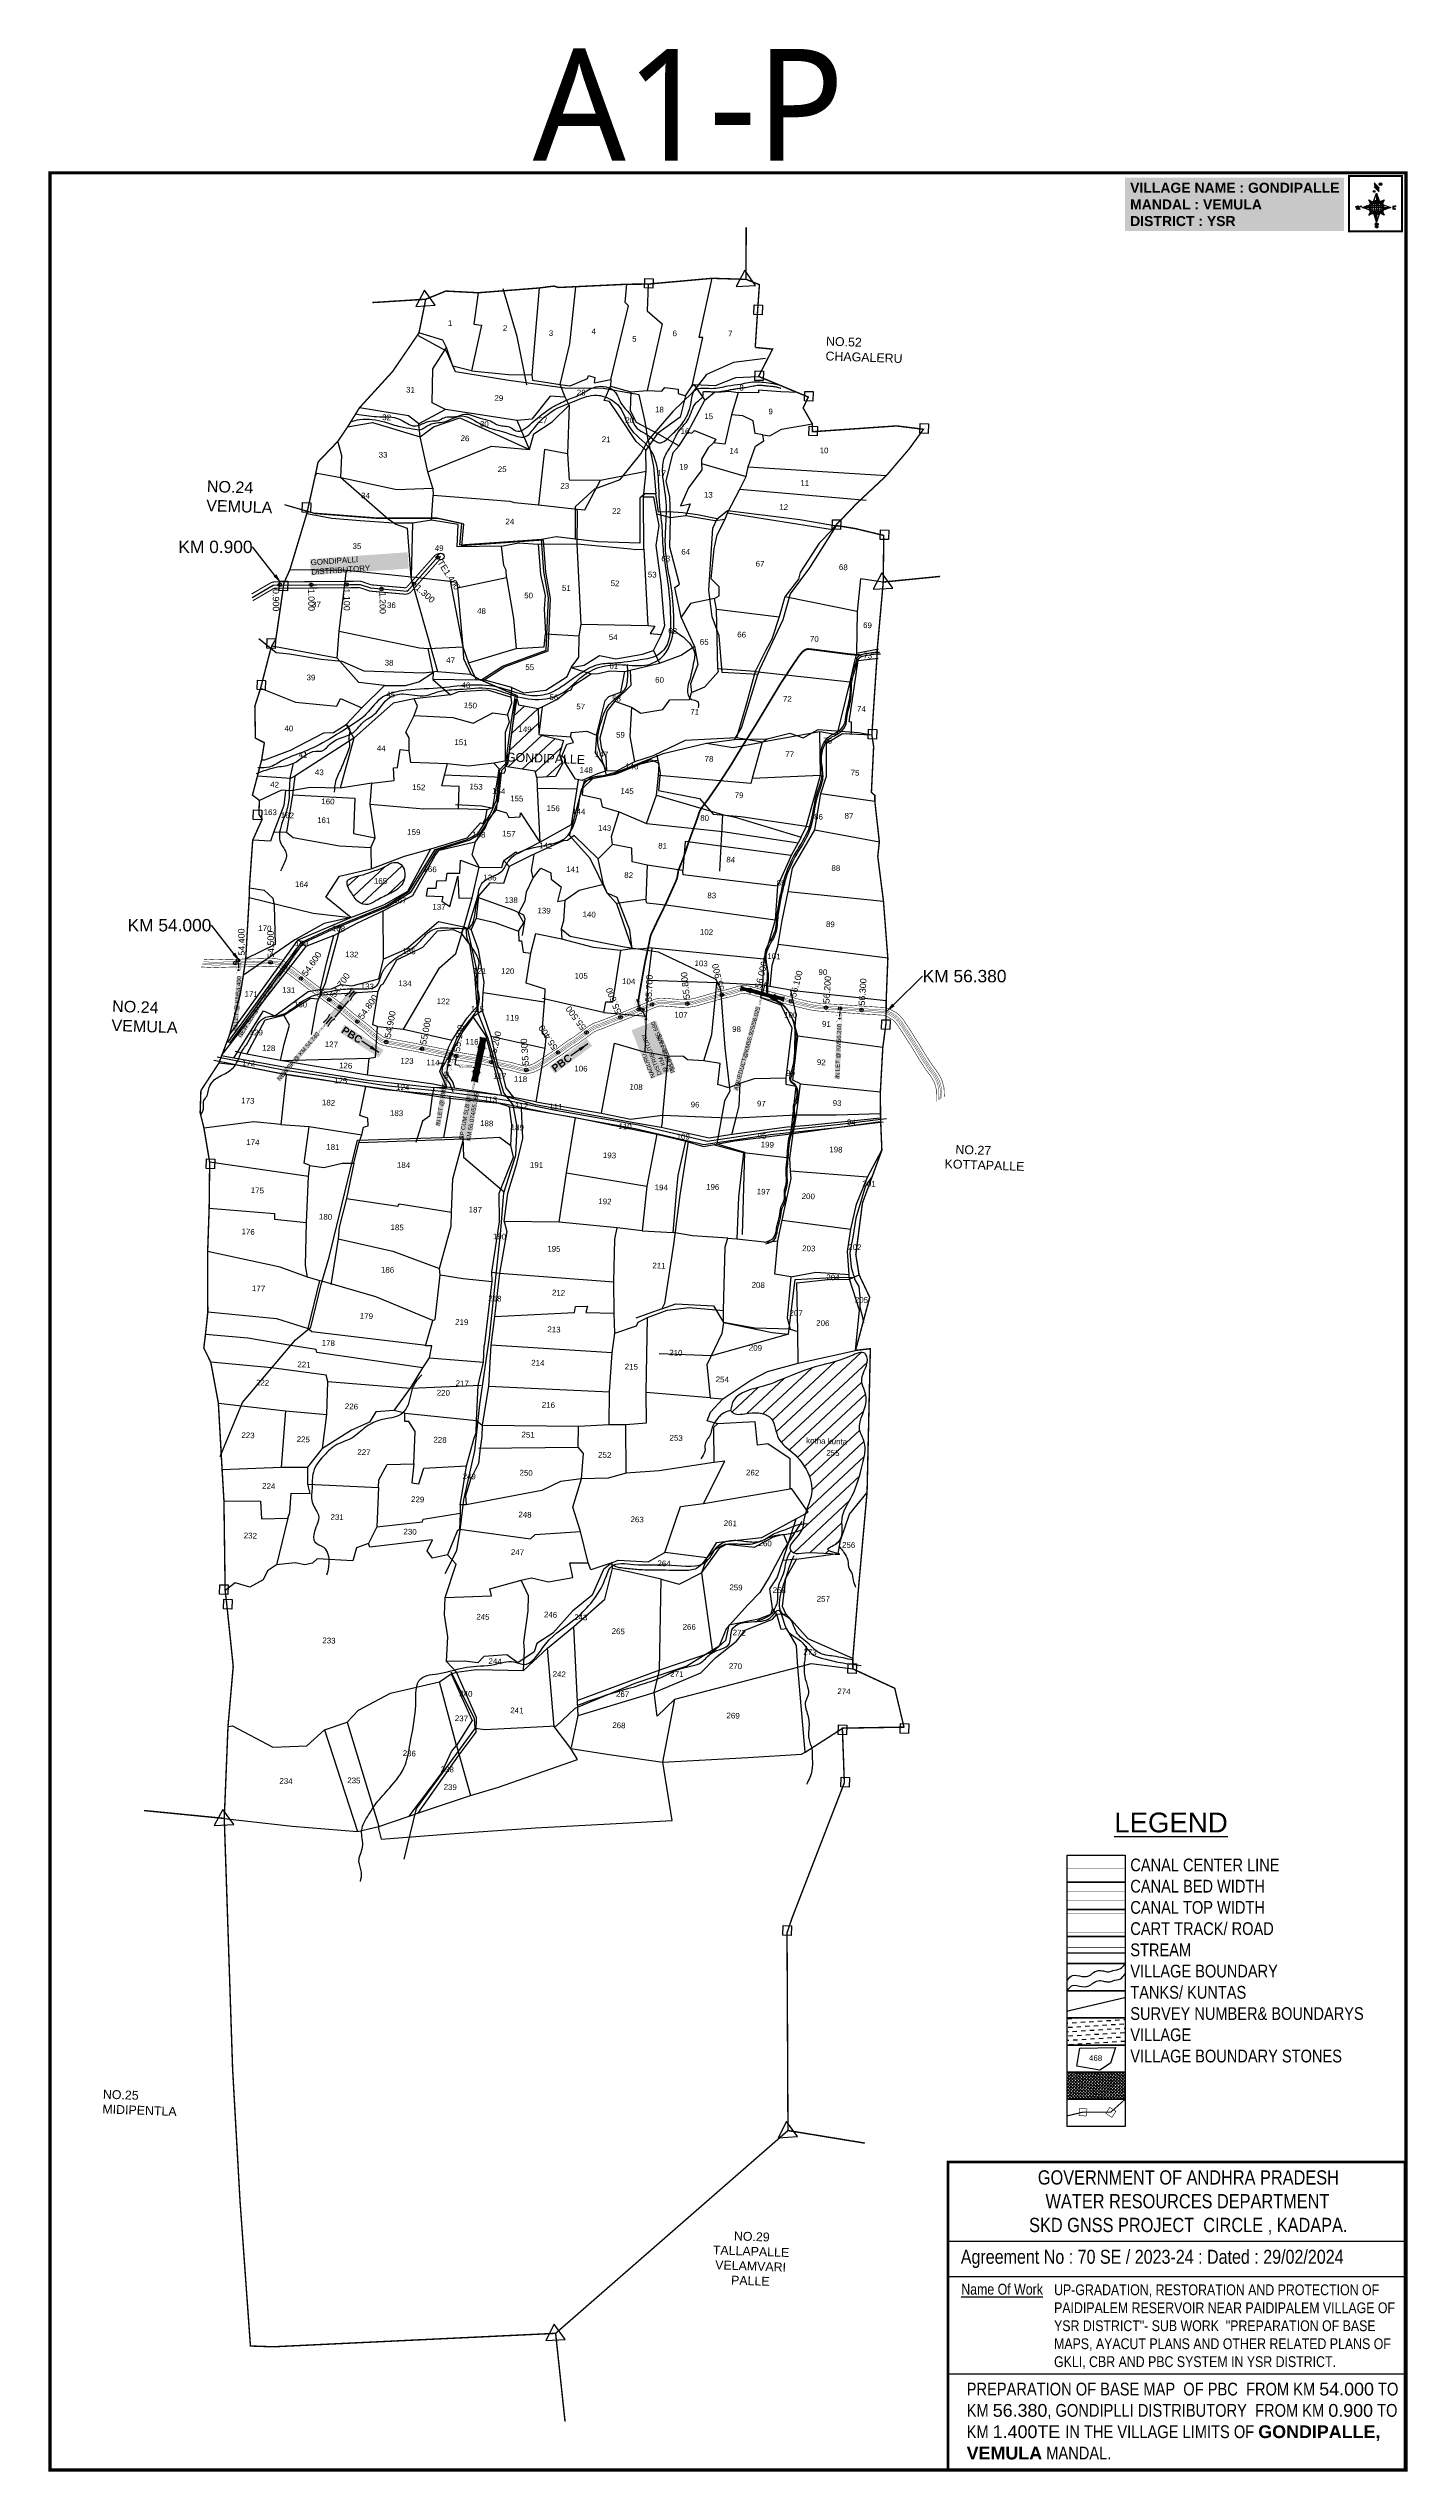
# Model space of a CAD drawing. Header units: inches. Extents: x 211876 to 216659, y 1586448 to 1603451.
# Drawn here: x 211876 to 215711, y 1586448 to 1593287 of the extents above; entities outside this region: 1.
import ezdxf
from ezdxf import colors
from ezdxf.entities.mleader import LeaderData, LeaderLine
from ezdxf.enums import TextEntityAlignment as Align
from ezdxf.math import Vec2, Vec3

# ---------------------------------------------------------------- set-up
doc = ezdxf.new("R2010")
doc.units = ezdxf.units.IN
doc.header["$LTSCALE"] = 15
doc.header["$MEASUREMENT"] = 0
doc.header["$PDMODE"] = 32
doc.header["$PDSIZE"] = 10
doc.linetypes.add('ACAD_ISO02W100', pattern=[15, 12, -3])
doc.linetypes.add('HIDDEN2', pattern=[0.1875, 0.125, -0.0625])
for name, color, linetype in [('AQUADUCT', 1, 'Continuous'), ('bord', 1, 'Continuous'), ('CADAS', 1, 'Continuous'), ('CANAL1', 7, 'Continuous'), ('CSMark', 72, 'Continuous'), ('FRAME 025', 7, 'Continuous'), ('PAPER SIZE', 5, 'Continuous'), ('PLOT', 7, 'Continuous'), ('PLOT NO', 7, 'Continuous'), ('ROADS', 1, 'Continuous'), ('STREAM', 4, 'Continuous'), ('STRUCTURE', 5, 'Continuous'), ('TABLE', 7, 'Continuous'), ('tank', 4, 'Continuous'), ('text1', 7, 'Continuous'), ('text2', 7, 'Continuous'), ('TITLEBLOCK', 7, 'Continuous'), ('VILLAGE', 7, 'Continuous'), ('VILLAGE BOUNDAY', 5, 'Continuous'), ('VILLAGE BOUNDRY', 5, 'Continuous'), ('VILLAGE BOUNDRY STONES', 1, 'Continuous'), ('VILLAGE STONES', 240, 'Continuous')]:
    doc.layers.add(name, color=color, linetype=linetype)
doc.styles.add('A', font='arial.ttf')
doc.styles.add('ARIALN', font='ARIALN.TTF')
doc.styles.add('FONT1', font='Arial')
doc.styles.get("Standard").update_dxf_attribs({"font": 'arial.ttf'})
doc.styles.add('TMS', font='trebuc.ttf')
doc.linetypes.add('DOTS', pattern='A,1e-06,-3,["●",Standard,S=3,R=0,X=-1.25,Y=-1.25],-3', length=6.000001)
doc.dimstyles.get("Standard").update_dxf_attribs({"dimtxt": 0.18, "dimasz": 0.18, "dimexe": 0.18, "dimexo": 0.0625, "dimgap": 0.09, "dimtad": 0, "dimtih": 1, "dimtoh": 1, "dimdec": 4, "dimzin": 0, "dimdsep": 46, "dimtxsty": 'Standard', "dimcen": 0.09, "dimadec": 0, "dimazin": 0, "dimtfac": 1, "dimtdec": 4, "dimtofl": 0, "dimtmove": 0, "dimatfit": 3, "dimfxl": 1, "dimtolj": 1, "dimtzin": 0, "dimarcsym": 0})
pattern_1 = [(43.01206, (210510.003, 1585718.84), (-21.4658, 23.00954), [])]
pattern_2 = [(267.297113149, (-8720374.938, 50637915.138), (10.5367255337, -0.497431438), [])]
pattern_3 = [(357.297113149, (-8720374.938, 50637915.138), (0.497431438, 10.5367255337), [])]

# ---------------------------------------------------------------- blocks, each defined once
blk = doc.blocks.new('*D10')
at = {"layer": 'Defpoints', "color": 0, "linetype": 'Continuous', "transparency": 16777216}
for p in [(213026.7, 1590443.2), (213090.9, 1590432.8), (213087.1, 1590408.9)]:
    blk.add_point(p, dxfattribs=at)
at = {"layer": 'text2', "color": 0, "linetype": 'Continuous', "lineweight": -2, "transparency": 16777216}
for p, q in [((213026.7, 1590443.1), (213022.8, 1590419.1)), ((213023, 1590419.2), (213035.1, 1590417.3)), ((213090.9, 1590432.8), (213087.1, 1590408.7)), ((213086.9, 1590408.9), (213074.8, 1590410.9))]:
    blk.add_line(p, q, dxfattribs=at)
at = {"layer": 'text2', "color": 0, "linetype": 'Continuous', "transparency": 16777216}
for points in [[(213023, 1590419.2), (213023, 1590419.2), (213022.8, 1590419.2)], [(213086.9, 1590409), (213086.9, 1590408.9), (213087.1, 1590408.9)]]:
    blk.add_solid(points, dxfattribs=at)
at = {"layer": 'text2', "color": 0, "linetype": 'Continuous', "transparency": 16777216, "insert": (213055, 1590414.1), "char_height": 8, "attachment_point": 5}
blk.add_mtext('\\A1;65.0906', dxfattribs=at)
blk = doc.blocks.new('*X12')
at = {"color": 0, "linetype": 'Continuous'}
for p, q in [((6321.6, 240.5), (6322.3, 241.2)), ((6321.6, 240.3), (6322.3, 241)), ((6321.6, 240.1), (6322.3, 240.8)), ((6321.6, 239.9), (6322.4, 240.7)), ((6321.6, 239.8), (6322.4, 240.6)), ((6321.6, 239.6), (6322.5, 240.5)), ((6321.6, 239.4), (6322.5, 240.3)), ((6321.6, 239.2), (6322.6, 240.2)), ((6321.7, 239.1), (6322.6, 240.1)), ((6321.8, 240.8), (6322.4, 241.4)), ((6321.8, 239), (6322.7, 240)), ((6321.8, 239), (6322.8, 239.9)), ((6321.9, 238.9), (6322.9, 239.8)), ((6322, 238.8), (6323, 239.7)), ((6322.1, 241.3), (6322.4, 241.6)), ((6322.1, 238.7), (6323.1, 239.6)), ((6322.2, 238.6), (6323.1, 239.6)), ((6322.3, 238.5), (6323.2, 239.5)), ((6322.4, 238.5), (6323.3, 239.4)), ((6322.5, 238.4), (6323.4, 239.3)), ((6322.7, 238.4), (6323.6, 239.3)), ((6322.8, 238.3), (6323.7, 239.2)), ((6322.9, 238.3), (6323.8, 239.1)), ((6323.1, 238.2), (6323.9, 239.1)), ((6323.2, 238.2), (6324, 239)), ((6323.3, 238.2), (6324.2, 239)), ((6323.5, 238.1), (6324.3, 238.9)), ((6323.7, 238.1), (6324.4, 238.9)), ((6323.8, 238.1), (6324.6, 238.8)), ((6324.1, 238.2), (6324.7, 238.8)), ((6324.3, 238.3), (6324.9, 238.8)), ((6324.6, 238.3), (6325.1, 238.8)), ((6324.8, 238.4), (6325.2, 238.8)), ((6325.1, 238.5), (6325.4, 238.8)), ((6325.4, 238.6), (6325.6, 238.8))]:
    blk.add_line(p, q, dxfattribs=at)
blk = doc.blocks.new('*X11')
at = {"color": 0, "linetype": 'Continuous'}
for p, q in [((6324.4, 240.3), (6324.5, 240.4)), ((6324.6, 240.3), (6324.8, 240.5)), ((6324.7, 240.2), (6325, 240.5)), ((6324.8, 240.2), (6325.2, 240.6)), ((6325, 240.1), (6325.5, 240.6)), ((6325.1, 240.1), (6325.6, 240.6)), ((6325.2, 240), (6325.8, 240.6)), ((6325.3, 240), (6326, 240.6)), ((6325.4, 239.9), (6326.1, 240.6)), ((6325.5, 239.8), (6326.2, 240.5)), ((6325.6, 239.8), (6326.3, 240.5)), ((6325.7, 239.7), (6326.5, 240.4)), ((6325.9, 239.6), (6326.6, 240.3)), ((6326, 239.5), (6326.7, 240.3)), ((6326, 239.4), (6326.8, 240.2)), ((6326.1, 239.3), (6327, 240.2)), ((6326.2, 239.3), (6327.1, 240.1)), ((6326.3, 239.2), (6327.1, 240)), ((6326.4, 239.1), (6327.2, 239.9)), ((6326.5, 239), (6327.3, 239.8)), ((6326.5, 238.9), (6327.4, 239.7)), ((6326.6, 238.8), (6327.5, 239.6)), ((6326.7, 238.7), (6327.5, 239.5)), ((6326.8, 238.6), (6327.6, 239.4)), ((6326.8, 238.5), (6327.7, 239.3)), ((6326.8, 236.5), (6327.4, 237)), ((6326.9, 238.3), (6327.8, 239.2)), ((6326.9, 238.2), (6327.9, 239.1)), ((6326.9, 236.8), (6327.6, 237.4)), ((6327, 238.1), (6327.8, 239)), ((6327, 237.9), (6327.8, 238.8)), ((6327, 237.8), (6327.8, 238.6)), ((6327, 237.6), (6327.8, 238.4)), ((6327, 237.4), (6327.8, 238.2)), ((6327, 237.3), (6327.8, 238)), ((6327, 237.1), (6327.8, 237.9))]:
    blk.add_line(p, q, dxfattribs=at)
blk = doc.blocks.new('H')
at = {"layer": 'bord', "extrusion": (0.000427885, 0.004792, 0.999988)}
h = blk.add_hatch(dxfattribs=at)
h.set_pattern_fill('LINE', color=8, scale=84.387686, angle=-2.7029, style=0)
h.set_pattern_definition(pattern_3)
h.paths.add_polyline_path([(-492, 786, -0.090992), (-448, 775), (-486, 912)])
h = blk.add_hatch(dxfattribs=at)
h.set_pattern_fill('LINE', color=8, scale=84.387686, angle=-92.7029, style=0)
h.set_pattern_definition(pattern_2)
h.paths.add_polyline_path([(-625, 665, -0.090992), (-615, 710), (-751, 671)])
h = blk.add_hatch(dxfattribs=at)
h.set_pattern_fill('LINE', color=8, scale=84.387686, angle=-2.7029, style=0)
h.set_pattern_definition(pattern_3)
h.paths.add_polyline_path([(-504, 533, -0.090992), (-549, 543), (-510, 406)])
h = blk.add_hatch(dxfattribs=at)
h.set_pattern_fill('LINE', color=8, scale=84.387686, angle=-92.7029, style=0)
h.set_pattern_definition(pattern_2)
h.paths.add_polyline_path([(-246, 647), (-372, 653, -0.090992), (-382, 609)])
for p, q in [((-538, 774, -1216), (-487, 906, -1216)), ((-519, 1020, -1217), (-435, 927, -1216)), ((-516, 1087, -1217), (-432, 994, -1217)), ((-487, 906, -1216), (-493, 780, -1216)), ((-487, 906, -1216), (-448, 769, -1216)), ((-865, 701, -1215), (-847, 638, -1215)), ((-847, 700, -1215), (-829, 637, -1215)), ((-829, 699, -1215), (-811, 636, -1215)), ((-829, 699, -1215), (-811, 698, -1215)), ((-811, 698, -1215), (-794, 635, -1215)), ((-752, 665, -1215), (-615, 704, -1215)), ((-752, 665, -1215), (-625, 659, -1215)), ((-619, 614, -1215), (-752, 665, -1215)), ((-639, 526, -1214), (-606, 585, -1215)), ((-639, 526, -1214), (-593, 568, -1215)), ((-577, 553, -1215), (-639, 526, -1214)), ((-627, 794, -1216), (-567, 760, -1216)), ((-627, 794, -1216), (-584, 747, -1215)), ((-599, 731, -1215), (-627, 794, -1216)), ((-511, 400, -1214), (-549, 537, -1214)), ((-460, 533, -1215), (-511, 400, -1214)), ((-505, 527, -1214), (-511, 400, -1214)), ((-371, 513, -1214), (-431, 546, -1215)), ((-421, 753, -1216), (-359, 781, -1216)), ((-371, 513, -1214), (-414, 560, -1215)), ((-359, 781, -1216), (-405, 739, -1216)), ((-399, 576, -1215), (-371, 513, -1214)), ((-359, 781, -1216), (-392, 721, -1215)), ((-246, 641, -1215), (-383, 603, -1215)), ((-379, 693, -1215), (-246, 641, -1215)), ((-373, 647, -1215), (-246, 641, -1215)), ((-213, 669, -1215), (-217, 601, -1215)), ((-197, 600, -1215), (-194, 668, -1215))]:
    blk.add_line(p, q, dxfattribs=at)
at = {"layer": 'bord', "color": 8, "linetype": 'ByBlock', "extrusion": (0.000427885, 0.004792, 0.999988)}
for p, q in [((-373, 647, -1215), (-625, 659, -1215)), ((-378, 616, -1215), (-623, 628, -1215)), ((-375, 679, -1215), (-620, 691, -1215)), ((-392, 585, -1215), (-611, 595, -1215)), ((-386, 711, -1215), (-605, 722, -1215)), ((-420, 555, -1215), (-587, 562, -1215)), ((-411, 744, -1216), (-578, 752, -1216)), ((-493, 780, -1216), (-505, 527, -1214))]:
    blk.add_line(p, q, dxfattribs=at)
at = {"layer": 'bord', "extrusion": (0.000427885, 0.004792, 0.999988), "elevation": -1212}
for points, const_width in [([(-530, 950, 1), (-520, 939, 1)], 14.8), ([(-414, 1073, 1), (-398, 1058, 1)], 22.3), ([(-776, 697, 1), (-769, 690, 1)], 8.9), ([(-180, 618, 1), (-173, 611, 1)], 9.79), ([(-178, 667, 1), (-171, 660, 1)], 9.79), ([(-525, 322, 1), (-533, 329, 1)], 11.1), ([(-490, 362, 1), (-498, 369, 1)], 11.1)]:
    blk.add_lwpolyline(points, format="xyb", close=True, dxfattribs=dict(at, const_width=const_width))
for points, const_width in [([(-522, 960), (-516, 1093)], 1.61), ([(-434, 933), (-428, 1066)], 1.61), ([(-870, 707), (-846, 706)], 0.642), ([(-829, 643), (-855, 644)], 0.642), ([(-829, 643), (-821, 678)], 0.642), ([(-811, 642), (-784, 641)], 0.642), ([(-793, 641), (-782, 694)], 0.642), ([(-177, 605), (-226, 607)], 0.706), ([(-223, 676), (-174, 673)], 0.706), ([(-195, 645), (-185, 644)], 0.706)]:
    blk.add_lwpolyline(points, dxfattribs=dict(at, const_width=const_width))
for points in [[(-537, 317), (-531, 310), (-520, 307), (-505, 307), (-494, 310), (-486, 318), (-487, 326), (-491, 333), (-494, 336), (-503, 341), (-522, 347), (-530, 352), (-534, 355), (-537, 363), (-537, 373), (-530, 381), (-520, 384), (-504, 384), (-493, 380), (-487, 373)], [(-522, 348), (-526, 354), (-528, 361), (-528, 371), (-526, 375), (-521, 381), (-515, 384)], [(-505, 307), (-499, 312), (-497, 319), (-497, 327), (-501, 335), (-509, 343)]]:
    blk.add_lwpolyline(points, dxfattribs=at)
at = {"layer": 'bord', "extrusion": (0.000427885, 0.004792, 0.999988)}
for centre, radius in [((-525, 944, -1212), 14.8), ((-406, 1065, -1212), 22.3), ((-773, 694, -1212), 8.9), ((-498, 659, -1212), 127), ((-177, 615, -1212), 9.79), ((-174, 663, -1212), 9.79), ((-529, 325, -1212), 11.1), ((-494, 365, -1212), 11.1)]:
    blk.add_circle(centre, radius, dxfattribs=at)
at = {"layer": 'bord', "color": 8, "linetype": 'ByBlock', "extrusion": (0.000427885, 0.004792, 0.999988)}
for centre, radius, start, end in [((-482, 658, -1212), 128, 94.9254, 259.6691), ((-437, 656, -1212), 141, 113.2864, 241.308), ((-316, 651, -1212), 222, 142.5892, 212.0053), ((-560, 662, -1212), 141, 293.2864, 61.308), ((-681, 668, -1212), 222, 322.5892, 32.0053), ((-515, 660, -1212), 128, 274.9254, 79.6691)]:
    blk.add_arc(centre, radius, start, end, dxfattribs=at)
at = {"layer": 'bord', "extrusion": (0.000427885, 0.004792, 0.999988)}
for points in [[(-516, 1093, -1212), (-431, 1000, -1212), (-519, 1026, -1212), (-434, 933, -1212)], [(-864, 707, -1212), (-846, 706, -1212), (-846, 644, -1212), (-829, 643, -1212)], [(-829, 705, -1212), (-811, 704, -1212), (-811, 642, -1212), (-793, 641, -1212)], [(-193, 674, -1212), (-197, 606, -1212), (-213, 675, -1212), (-216, 607, -1212)]]:
    blk.add_solid(points, dxfattribs=at)
at = {"layer": 'bord', "extrusion": (0.000427885, 0.004792, 0.999988), "xscale": 7.977342409717546, "yscale": 7.977342409717546, "zscale": 7.977342409717546, "rotation": 138.0840426661453}
for name, p in [('*X11', (38301, -31929, -1212)), ('*X12', (38314, -31951, -1212))]:
    blk.add_blockref(name, p, dxfattribs=at)
blk = doc.blocks.new('OT')
at = {"layer": 'STRUCTURE', "color": 190}
for points, const_width in [([(769751.4, 1706595.8), (769729.4, 1706595.8)], 0.5), ([(769751.4, 1706579), (769729.4, 1706579)], 0.5), ([(769775.2, 1706601.8), (769775.2, 1706597.8), (769769.2, 1706593.8), (769761.8, 1706593.8), (769754.4, 1706593.8), (769748.4, 1706597.8), (769748.4, 1706601.8)], 0.5), ([(769748.4, 1706573), (769748.4, 1706577), (769754.4, 1706581), (769761.8, 1706581), (769761.8, 1706581), (769761.8, 1706581), (769769.2, 1706581), (769775.2, 1706577), (769775.2, 1706573)], 0.5), ([(769761.8, 1706593.8), (769761.8, 1706581)], 2.5)]:
    blk.add_lwpolyline(points, dxfattribs=dict(at, const_width=const_width))
at = {"layer": 'STRUCTURE', "color": 0}
blk.add_circle((769761.8, 1706587.4), 1.87, dxfattribs=at)
blk.add_leader([(769732.6, 1706587.4), (769753.8, 1706587.4)], dimstyle='Standard', override={"dimasz": 10, "dimgap": 0.09, "dimtad": 0}, dxfattribs=at)
blk = doc.blocks.new('SLB')
at = {"layer": 'STRUCTURE'}
h = blk.add_hatch(dxfattribs=at)
h.set_pattern_fill('DOTS', color=6, scale=20, angle=320.37225, style=0)
h.set_pattern_definition([(320.372247934, (-159.4327, -72.9564), (1.2786241598, 0.5641323054), [0, -1.25])])
h.paths.add_polyline_path([(769699.5, 1706871.1), (769699.5, 1706861.1), (769729.1, 1706861.1), (769732.1, 1706863.1), (769792.1, 1706863.1), (769795.1, 1706861.1), (769824.7, 1706861.1), (769824.7, 1706871.1), (769795.1, 1706871.1), (769792.1, 1706869.1), (769732.1, 1706869.1), (769729.1, 1706871.1)])
at = {"layer": 'STRUCTURE', "color": 6, "linetype": 'ACAD_ISO02W100', "ltscale": 0.5, "const_width": 0.5}
for points in [[(769699.5, 1706871.1), (769729.1, 1706871.1)], [(769699.5, 1706861.1), (769729.1, 1706861.1)], [(769795.1, 1706871.1), (769824.7, 1706871.1)], [(769795.1, 1706861.1), (769824.7, 1706861.1)]]:
    blk.add_lwpolyline(points, dxfattribs=at)
at = {"layer": 'STRUCTURE', "color": 6, "const_width": 0.628}
for points in [[(769726.1, 1706877.1), (769726.1, 1706873.1), (769732.1, 1706869.1), (769792.1, 1706869.1), (769798.1, 1706873.1), (769798.1, 1706877.1)], [(769726.1, 1706855.1), (769726.1, 1706859.1), (769732.1, 1706863.1), (769792.1, 1706863.1), (769798.1, 1706859.1), (769798.1, 1706855.1)]]:
    blk.add_lwpolyline(points, dxfattribs=at)
at = {"layer": 'STRUCTURE', "color": 6}
blk.add_lwpolyline([(769732.1, 1706863.1), (769792.1, 1706863.1)], dxfattribs=at)
blk.add_lwpolyline([(769732.1, 1706863.1), (769792.1, 1706863.1)], dxfattribs=at)
at = {"layer": 'STRUCTURE', "color": 0}
blk.add_circle((769762.1, 1706866.1), 1.24, dxfattribs=at)
for points in [[(769703.8, 1706866), (769726.7, 1706866)], [(769818.6, 1706865.8), (769795.7, 1706865.8)]]:
    blk.add_leader(points, dimstyle='Standard', override={"dimasz": 10, "dimgap": 0.09, "dimtad": 0}, dxfattribs=at)
blk = doc.blocks.new('SP')
at = {"layer": 'STRUCTURE'}
h = blk.add_hatch(dxfattribs=at)
h.set_pattern_fill('DASH', color=256, scale=8, style=0)
edge = h.paths.add_edge_path()
edge.add_spline(control_points=[(769825.7, 1706742.1), (769825.3, 1706741.8), (769823.8, 1706740.8), (769820.9, 1706740.3), (769817, 1706739.7), (769811.4, 1706738.9), (769804, 1706739.7), (769798.4, 1706741), (769795.6, 1706741.6)], knot_values=[0, 0, 0, 0, 1.613557, 5.24513, 8.624976, 13.470124, 22.190216, 30.746377, 30.746377, 30.746377, 30.746377], degree=3, periodic=0)
edge.add_line((769795.6, 1706741.6), (769792.6, 1706739.6))
edge.add_line((769792.6, 1706739.6), (769732.6, 1706739.6))
edge.add_line((769732.6, 1706739.6), (769729.6, 1706741.6))
edge.add_spline(control_points=[(769729.6, 1706741.6), (769726.9, 1706740.9), (769721.3, 1706739.5), (769713.9, 1706738.5), (769708.3, 1706739.1), (769704.4, 1706739.6), (769701.5, 1706740), (769700, 1706741), (769699.5, 1706741.3)], knot_values=[0, 0, 0, 0, 8.556161, 17.276253, 22.121402, 25.501247, 29.13282, 30.746377, 30.746377, 30.746377, 30.746377], degree=3, periodic=0)
edge.add_line((769699.5, 1706741.3), (769699.5, 1706722.1))
edge.add_spline(control_points=[(769699.5, 1706722.1), (769700, 1706722.4), (769701.4, 1706723.4), (769704.3, 1706724), (769708.2, 1706724.5), (769713.8, 1706725.3), (769721.2, 1706724.5), (769726.8, 1706723.3), (769729.6, 1706722.6)], knot_values=[0, 0, 0, 0, 1.613557, 5.24513, 8.624976, 13.470124, 22.190216, 30.746377, 30.746377, 30.746377, 30.746377], degree=3, periodic=0)
edge.add_line((769729.6, 1706722.6), (769732.6, 1706724.6))
edge.add_line((769732.6, 1706724.6), (769792.6, 1706724.6))
edge.add_line((769792.6, 1706724.6), (769795.6, 1706722.6))
edge.add_spline(control_points=[(769795.6, 1706722.6), (769798.4, 1706723.3), (769803.9, 1706724.8), (769811.3, 1706725.8), (769817, 1706725.1), (769820.9, 1706724.7), (769823.8, 1706724.2), (769825.2, 1706723.3), (769825.7, 1706723)], knot_values=[0, 0, 0, 0, 8.556161, 17.276253, 22.121402, 25.501247, 29.13282, 30.746377, 30.746377, 30.746377, 30.746377], degree=3, periodic=0)
edge.add_line((769825.7, 1706723), (769825.7, 1706742.1))
h.paths.add_polyline_path([(769764.2, 1706732.1, -1), (769761.1, 1706732.1, -1)], flags=0)
h.paths.add_polyline_path([(769761.1, 1706732.1, 1), (769764.2, 1706732.1, 1)], flags=16)
at = {"layer": 'STRUCTURE', "const_width": 0.628}
for points in [[(769726.6, 1706747.6), (769726.6, 1706743.6), (769732.6, 1706739.6), (769792.6, 1706739.6), (769798.6, 1706743.6), (769798.6, 1706747.6)], [(769726.6, 1706716.6), (769726.6, 1706720.6), (769732.6, 1706724.6), (769792.6, 1706724.6), (769798.6, 1706720.6), (769798.6, 1706716.6)]]:
    blk.add_lwpolyline(points, dxfattribs=at)
at = {"layer": 'STRUCTURE', "color": 3}
blk.add_lwpolyline([(769732.6, 1706724.6), (769792.6, 1706724.6)], dxfattribs=at)
blk.add_lwpolyline([(769732.6, 1706724.6), (769792.6, 1706724.6)], dxfattribs=at)
at = {"layer": 'STRUCTURE', "color": 0}
blk.add_circle((769762.6, 1706732.1), 1.55, dxfattribs=at)
at = {"layer": 'STRUCTURE'}
for points in [[(769699.5, 1706741.3), (769700.9, 1706740.5), (769704.4, 1706739.6), (769707.8, 1706739.2), (769712.6, 1706738.8), (769721.3, 1706739.7), (769729.6, 1706741.6)], [(769825.7, 1706742.1), (769824.3, 1706741.3), (769820.8, 1706740.3), (769817.5, 1706739.8), (769812.7, 1706739.2), (769804, 1706739.9), (769795.6, 1706741.6)], [(769699.5, 1706722.1), (769700.9, 1706723), (769704.4, 1706724), (769707.7, 1706724.5), (769712.5, 1706725), (769721.2, 1706724.4), (769729.6, 1706722.6)], [(769825.7, 1706723), (769824.3, 1706723.8), (769820.8, 1706724.7), (769817.4, 1706725.1), (769812.6, 1706725.5), (769803.9, 1706724.6), (769795.6, 1706722.6)]]:
    blk.add_spline(points, degree=3, dxfattribs=at)
at = {"layer": 'STRUCTURE', "color": 0}
blk.add_text('STREAM', height=5, dxfattribs=at).set_placement((769684.3, 1706732.1), align=Align.MIDDLE_CENTER)
for points in [[(769727.4, 1706732.1), (769700.8, 1706732.1)], [(769824.4, 1706732.1), (769800.5, 1706732.1)]]:
    blk.add_leader(points, dimstyle='Standard', override={"dimasz": 10, "dimgap": 0.09, "dimtad": 0}, dxfattribs=at)
blk = doc.blocks.new('AQUEDUCT')
at = {"layer": 'STRUCTURE'}
h = blk.add_hatch(dxfattribs=at)
h.set_pattern_fill('DASH', color=256, scale=8, angle=-90, style=0)
h.set_pattern_definition([(270, (-1706662.7411, 769762.6106), (1, -1), [1, -1])])
edge = h.paths.add_edge_path()
edge.add_spline(control_points=[(6.5, -63.1), (6.2, -62.6), (5.2, -61.2), (4.6, -58.3), (4.1, -54.4), (3.3, -48.8), (4.1, -41.4), (5.4, -35.8), (6, -33)], knot_values=[0, 0, 0, 0, 1.613557, 5.24513, 8.624976, 13.470124, 22.190216, 30.746377, 30.746377, 30.746377, 30.746377], degree=3, periodic=0)
edge.add_line((6, -33), (4, -30))
edge.add_line((4, -30), (4, 30))
edge.add_line((4, 30), (6, 33))
edge.add_spline(control_points=[(6, 33), (5.3, 35.8), (3.9, 41.3), (2.8, 48.7), (3.5, 54.4), (3.9, 58.3), (4.4, 61.2), (5.4, 62.6), (5.7, 63.1)], knot_values=[0, 0, 0, 0, 8.556161, 17.276253, 22.121402, 25.501247, 29.13282, 30.746377, 30.746377, 30.746377, 30.746377], degree=3, periodic=0)
edge.add_line((5.7, 63.1), (-6.5, 63.1))
edge.add_spline(control_points=[(-6.5, 63.1), (-6.2, 62.6), (-5.2, 61.2), (-4.6, 58.3), (-4.1, 54.4), (-3.3, 48.8), (-4.1, 41.4), (-5.4, 35.8), (-6, 33)], knot_values=[0, 0, 0, 0, 1.613557, 5.24513, 8.624976, 13.470124, 22.190216, 30.746377, 30.746377, 30.746377, 30.746377], degree=3, periodic=0)
edge.add_line((-6, 33), (-4, 30))
edge.add_line((-4, 30), (-4, -30))
edge.add_line((-4, -30), (-6, -33))
edge.add_spline(control_points=[(-6, -33), (-5.3, -35.8), (-3.9, -41.3), (-2.8, -48.7), (-3.5, -54.4), (-3.9, -58.3), (-4.4, -61.2), (-5.4, -62.6), (-5.7, -63.1)], knot_values=[0, 0, 0, 0, 8.556161, 17.276253, 22.121402, 25.501247, 29.13282, 30.746377, 30.746377, 30.746377, 30.746377], degree=3, periodic=0)
edge.add_line((-5.7, -63.1), (6.5, -63.1))
blk.add_circle((0, 0), 0.938)
at = {"layer": 'STRUCTURE', "const_width": 0.628}
for points in [[(-12, 36), (-8, 36), (-4, 30), (-4, -30), (-8, -36), (-12, -36)], [(12, 36), (8, 36), (4, 30), (4, -30), (8, -36), (12, -36)]]:
    blk.add_lwpolyline(points, dxfattribs=at)
at = {"layer": 'STRUCTURE', "color": 3}
for points in [[(-4, 30), (-4, -30)], [(-4, 30), (-4, -30)], [(4, 30), (4, -30)]]:
    blk.add_lwpolyline(points, dxfattribs=at)
at = {"layer": 'STRUCTURE'}
for points in [[(-6.5, 63.1), (-5.7, 61.7), (-4.7, 58.2), (-4.2, 54.9), (-3.6, 50.1), (-4.3, 41.4), (-6, 33)], [(5.7, 63.1), (4.8, 61.7), (3.9, 58.2), (3.5, 54.8), (3.1, 50), (4, 41.3), (6, 33)], [(-5.7, -63.1), (-4.8, -61.7), (-3.9, -58.2), (-3.5, -54.8), (-3.1, -50), (-4, -41.3), (-6, -33)], [(6.5, -63.1), (5.7, -61.7), (4.7, -58.2), (4.2, -54.9), (3.6, -50.1), (4.3, -41.4), (6, -33)]]:
    blk.add_spline(points, degree=3, dxfattribs=at)
at = {"layer": 'STRUCTURE', "color": 0}
blk.add_text('STREAM', height=5, dxfattribs=at).set_placement((-19.7, -0.1), align=Align.MIDDLE_CENTER)
for points in [[(32.5, 0.1), (5.8, 0)], [(0.4, -62), (0.1, -38.2)]]:
    blk.add_leader(points, dimstyle='Standard', override={"dimasz": 10, "dimgap": 0.09, "dimtad": 0}, dxfattribs=at)
blk = doc.blocks.new('PBC')
at = {"layer": 'STRUCTURE', "color": 5, "insert": (13.6, 8.7), "char_height": 30, "width": 181.057, "attachment_point": 1, "rotation": 325.63469, "bg_fill": 1, "box_fill_scale": 1.1, "bg_fill_color": 7, "bg_fill_true_color": 16777215, "bg_fill_transparency": 0}
blk.add_mtext('{\\fArial|b1|i0|c0|p34;\\C256;PBC}', dxfattribs=at)
at = {"layer": 'PAPER SIZE'}
blk.add_leader([(148.6, -102.5), (80.6, -54.7)], dimstyle='Standard', override={"dimasz": 40, "dimgap": 0.09, "dimtad": 0, "dimtfill": 2, "dimtfillclr": 5}, dxfattribs=at)

msp = doc.modelspace()

# ---------------------------------------------------------------- hatches: boundary and pattern name
at = {"layer": 'STREAM'}
h = msp.add_hatch(dxfattribs=at)
h.set_pattern_fill('ANSI31', color=256, scale=251.742088, angle=-1.987938066)
h.set_pattern_definition(pattern_1)
h.paths.add_polyline_path([(213173.41061, 1591277.2904), (213165.06376, 1591260.15335), (213249.7002, 1591247.07628), (213254.39133, 1591229.42635), (213307.00061, 1591232.3695), (213327.37551, 1591269.28602), (213317.68094, 1591295.58821), (213329.61678, 1591333.85748), (213259.65777, 1591350.59337), (213258.38355, 1591423.42559), (213202.07412, 1591433.92255), (213198.21539, 1591449.4329), (213193.57961, 1591449.59381), (213189.37722, 1591399.09652)])
h = msp.add_hatch(dxfattribs=at)
h.set_pattern_fill('ANSI31', color=256, scale=251.742088, angle=-1.987938066)
h.set_pattern_definition(pattern_1)
edge = h.paths.add_edge_path()
edge.add_spline(control_points=[(212722.36395, 1590940.16663), (212722.29407, 1590940.12976), (212719.08903, 1590938.43893), (212717.05849, 1590922.99921), (212732.07588, 1590904.38248), (212745.51128, 1590876.38636), (212777.98186, 1590866.91101), (212805.29664, 1590885.16676), (212837.73614, 1590900.48429), (212878.65628, 1590921.52228), (212885.83192, 1590963.55626), (212868.51039, 1590990.42645), (212841.55944, 1590990.17322), (212820.08733, 1590971.687), (212791.1609, 1590965.44455), (212763.94382, 1590952.9024), (212739.52534, 1590950.59612), (212726.46877, 1590942.67231), (212722.15555, 1590940.05469)], knot_values=[0, 0, 0, 0, 0.2365612774, 10.8495880669, 37.2265802502, 72.2823738686, 99.9188426718, 125.6658727034, 166.2664244273, 210.8025660568, 255.1130580557, 275.7216510107, 297.9357547699, 325.4044942998, 358.8154148577, 384.7422164803, 415.1930413134, 430.2148651022, 430.2148651022, 430.2148651022, 430.2148651022], degree=3, periodic=0)
h.paths.add_polyline_path([(212789.92767, 1590925.07073), (212835.36279, 1590923.49368), (212836.21294, 1590947.98643), (212790.77781, 1590949.56348)], flags=24)
h = msp.add_hatch(dxfattribs=at)
h.set_pattern_fill('ANSI31', color=256, scale=251.742088, angle=-1.987938066)
h.set_pattern_definition(pattern_1)
edge = h.paths.add_edge_path()
edge.add_spline(control_points=[(213800.32224, 1589442.95221), (213803.23434, 1589440.06763), (213816.69022, 1589426.73889), (213859.71144, 1589440.97219), (213927.51691, 1589431.81141), (213927.63084, 1589357.59286), (213999.38129, 1589313.35363), (214044.58939, 1589231.66547), (214020.91514, 1589176.91881), (214015.52218, 1589162.26378)], knot_values=[129.3792662567, 129.3792662567, 129.3792662567, 129.3792662567, 130.5588385741, 134.8296834094, 141.3797410946, 147.2399876988, 152.9369310889, 165.6356584214, 170.2288427078, 170.2288427078, 170.2288427078, 170.2288427078], degree=3, periodic=0)
edge.add_line((214015.52218, 1589162.26378), (214019.98465, 1589155.85619))
edge.add_line((214019.98465, 1589155.85619), (214011.68971, 1589151.1363))
edge.add_spline(control_points=[(214011.68971, 1589151.1363), (214009.87924, 1589145.36215), (214006.07815, 1589130.4414), (214006.87517, 1589093.18662), (213953.58724, 1589060.80472), (213985.21808, 1589035.42556), (214013.50875, 1589044.98605), (214073.90719, 1589039.14371), (214094.81295, 1589037.43618)], knot_values=[107.2029589593, 107.2029589593, 107.2029589593, 107.2029589593, 109.0011272603, 111.8176056113, 118.3554239477, 119.3864249052, 122.4810782871, 128.2199778441, 128.2199778441, 128.2199778441, 128.2199778441], degree=3, periodic=0)
edge.add_line((214094.81295, 1589037.43618), (214104.29636, 1589038.71412))
edge.add_spline(control_points=[(214104.29636, 1589038.71412), (214096.03429, 1589040.96367), (214057.28642, 1589049.52731), (214127.64431, 1589072.0487), (214103.10065, 1589141.03921), (214152.76969, 1589207.42618), (214170.38142, 1589280.07991), (214186.96614, 1589346.25313), (214149.10694, 1589405.10956), (214202.54852, 1589466.79514), (214156.09317, 1589534.32254), (214196.28853, 1589576.38208), (214175.68366, 1589613.91066), (214122.40369, 1589585.34243), (214060.81426, 1589573.1833), (213973.79434, 1589544.00786), (213896.4134, 1589507.21736), (213812.69137, 1589494.85094), (213802.73713, 1589453.0847), (213800.32224, 1589442.95221)], knot_values=[0, 0, 0, 0, 3.1198462687, 6.0959344851, 13.1523200265, 20.3591121408, 29.5445822843, 35.7865651323, 39.4690718226, 48.7105618911, 53.8882697994, 60.4081726355, 61.4487637389, 65.4075794457, 73.6383426912, 82.9773317692, 91.33887109, 100.6240940984, 103.598207782, 103.598207782, 103.598207782, 103.598207782], degree=3, periodic=0)
h.paths.add_polyline_path([(214060.7946, 1589308.06843), (214117.98426, 1589306.08338), (214119.05435, 1589336.91266), (214061.86468, 1589338.89772)], flags=24)
at = {"layer": 'tank'}
h = msp.add_hatch(dxfattribs=at)
h.set_pattern_fill('DASH', color=256, scale=97.204069, angle=3.540536199, style=0)
h.set_pattern_definition([(3.5405362, (-403875.17, 230022.849), (11.37696672, 12.87766863), [12.15050865, -12.15050865])])
h.paths.add_polyline_path([(214751.16771, 1587728.29315), (214914.38792, 1587728.29315), (214914.38792, 1587651.7612), (214751.16771, 1587651.7612)])
at = {"layer": 'VILLAGE', "linetype": 'Continuous'}
h = msp.add_hatch(dxfattribs=at)
h.set_pattern_fill('SACNCR', color=256, scale=65.288717, angle=1.530319929, style=0)
h.set_pattern_definition([(46.53031993, (-403875.1705, 230022.849), (-4.442112891, 4.210942414), []), (46.53031993, (-403870.844, 230022.9644), (-4.442112891, 4.210942414), [0, -6.12081718])])
h.paths.add_polyline_path([(214751.16771, 1587575.22925), (214914.38792, 1587575.22925), (214914.38792, 1587498.6973), (214751.16771, 1587498.6973)])

# ---------------------------------------------------------------- linework, layer by layer
at = {"layer": 'CANAL1', "color": 200, "linetype": 'ByBlock', "ltscale": 40, "const_width": 3, "elevation": 89.783}
for points in [[(212448.81268, 1591746.72673), (212502.01879, 1591777.76363, -0.1307232176), (212513.91658, 1591781.03214), (212753.3506, 1591782.97876, -0.085252988), (212761.36949, 1591781.6685), (212786.18275, 1591773.11221, 0.0615114203), (212787.6214, 1591772.80679), (212882.26214, 1591764.61672, 0.2372463221), (212887.26899, 1591766.61395), (212964.29148, 1591853.48814, -0.1923016701), (212980.20009, 1591861.47872), (212982.86458, 1591861.70711)], [(212452.77852, 1591728.20147), (212511.08847, 1591762.21561, -0.1307232176), (212514.06291, 1591763.03273), (212753.49694, 1591764.97935, -0.085252988), (212755.50166, 1591764.65179), (212780.31492, 1591756.09549, 0.0615114203), (212786.06951, 1591754.87381), (212880.71025, 1591746.68375, 0.2372463221), (212900.73767, 1591754.67264), (212977.76015, 1591841.54684, -0.19230167), (212981.73731, 1591843.54448), (212984.4018, 1591843.77287)]]:
    msp.add_lwpolyline(points, format="xyb", dxfattribs=at)
at = {"layer": 'CANAL1', "color": 1, "linetype": 'HIDDEN2', "ltscale": 5, "const_width": 2, "elevation": 89.783}
msp.add_lwpolyline([(212450.7956, 1591737.4641), (212506.55363, 1591769.98962, -0.1307232176), (212513.98975, 1591772.03244), (212753.42377, 1591773.97906, -0.085252988), (212758.43558, 1591773.16015), (212783.24884, 1591764.60385, 0.0615114203), (212786.84545, 1591763.8403), (212881.48619, 1591755.65023, 0.2372463221), (212894.00333, 1591760.64329), (212971.02581, 1591847.51749, -0.1923016701), (212980.9687, 1591852.5116), (212983.63319, 1591852.73999)], format="xyb", dxfattribs=at)
at = {"layer": 'CANAL1', "color": 1, "ltscale": 4, "const_width": 5}
msp.add_lwpolyline([(213546.968, 1590574.55), (213541.312, 1590588.527), (213540.594, 1590594.98), (213541.798, 1590606.539), (213548.456, 1590645.661), (213559.422, 1590707.156), (213571.097, 1590762.072), (213574.542, 1590780.502), (213576.947, 1590786.933), (213593.949, 1590823.2), (213617.66, 1590871.559), (213637.598, 1590916.244), (213646.603, 1590935.992), (213649.741, 1590944.505), (213651.821, 1590954.645), (213653.386, 1590965.791), (213657.451, 1590976.374), (213665.457, 1590995.804), (213684.319, 1591051.589), (213707.75, 1591115.392), (213712.044, 1591129.438), (213713.997, 1591133.864), (213718.565, 1591142.584), (213736.501, 1591166.33), (213769.951, 1591214.942), (213801.564, 1591263.575), (213832.279, 1591314.336), (213871.244, 1591376.378), (213905.965, 1591434.328), (213942.838, 1591495.259), (213977.524, 1591547.932), (213994.176, 1591572.281), (214003.371, 1591583.35), (214011.587, 1591589.469), (214018.492, 1591591.916), (214031.655, 1591590.581), (214073.356, 1591585.169), (214132.6, 1591577.49), (214150.368, 1591575.835), (214164.326, 1591574.872), (214170.383, 1591574.242)], dxfattribs=at)
at = {"layer": 'CANAL1', "color": 200, "ltscale": 4, "const_width": 1.5}
for points in [[(212306.34617, 1590694.46982), (212348.94988, 1590692.3267), (212382.2297, 1590693.92734), (212433.1354, 1590694.76405), (212475.56957, 1590695.72881), (212495.17744, 1590696.48353), (212515.27643, 1590695.77367), (212525.48255, 1590694.14935), (212539.26184, 1590684.27032), (212555.7859, 1590673.05126), (212618.20819, 1590625.45628), (212650.50178, 1590601.53574), (212696.21188, 1590568.66292), (212718.46658, 1590549.60261), (212742.39588, 1590530.60041), (212766.23408, 1590512.11305), (212787.11657, 1590494.00617), (212799.45373, 1590485.05246), (212811.13311, 1590476.08057), (212827.19514, 1590471.81305), (212851.85489, 1590467.00385), (212909.40549, 1590456.5471), (212991.24485, 1590440.0459), (213014.30648, 1590434.01254), (213096.54812, 1590420.80374), (213116.74774, 1590416.37042), (213151.52827, 1590408.43674), (213179.3326, 1590402.75442), (213201.70631, 1590396.49033), (213206.98252, 1590395.01649), (213224.39928, 1590392.10456), (213236.45739, 1590395.01459), (213244.74268, 1590397.17522), (213261.40766, 1590404.80206), (213280.04708, 1590417.10138), (213305.19418, 1590434.23272), (213323.28804, 1590445.75991), (213353.54675, 1590467.70708), (213368.69094, 1590477.08832), (213390.06523, 1590492.28137), (213413.22416, 1590509.45514), (213418.6506, 1590512.38946), (213423.11574, 1590515.03483), (213433.47396, 1590518.15958), (213492.22333, 1590541.21964), (213534.86706, 1590558.18118), (213557.87749, 1590567.5617), (213578.46258, 1590576.45261), (213591.90604, 1590581.55515), (213600.03187, 1590583.9816), (213606.27263, 1590584.46102), (213659.98052, 1590580.263), (213666.60789, 1590580.43282), (213678.2968, 1590579.75438), (213702.11696, 1590583.77704), (213731.26058, 1590591.88776), (213766.69556, 1590602.24364), (213805.64391, 1590611.57165), (213828.36433, 1590618.46285), (213838.86196, 1590620.14575), (213848.41856, 1590618.92265), (213869.79916, 1590613.07617), (213914.7644, 1590601.25807), (213970.95306, 1590586.58649), (214002.73456, 1590578.61325), (214025.77758, 1590573.20395), (214048.73801, 1590569.84237), (214089.89472, 1590567.24585), (214123.21201, 1590565.3347), (214169.2319, 1590562.0128), (214216.76997, 1590559.03278), (214231.69353, 1590558.21777), (214243.04373, 1590554.40172), (214256.90902, 1590546.46132), (214262.50346, 1590542.06766), (214269.3909, 1590533.93093), (214284.48758, 1590511.74666), (214293.40516, 1590497.92057), (214302.95567, 1590482.54393), (214314.3345, 1590464.94849), (214333.44956, 1590433.25283), (214350.99211, 1590406.39781), (214360.30488, 1590393.50727), (214368.3479, 1590382.44239), (214374.53502, 1590371.32842), (214377.36473, 1590364.83367), (214381.26265, 1590350.21471), (214381.64436, 1590344.88683), (214382.16788, 1590326.77114), (214382.15852, 1590314.06125)], [(212315.28826, 1590716.04782), (212348.97412, 1590714.3533), (212381.5203, 1590715.91866), (212432.7046, 1590716.75995), (212474.89643, 1590717.71919), (212495.14256, 1590718.49847), (212517.40157, 1590717.71233), (212534.07545, 1590715.05865), (212551.85216, 1590702.31368), (212568.6441, 1590690.91274), (212631.42581, 1590643.04372), (212663.47222, 1590619.30626), (212709.81412, 1590585.97908), (212732.46742, 1590566.57739), (212755.97812, 1590547.90759), (212780.19192, 1590529.12895), (212800.80943, 1590511.25183), (212812.61827, 1590502.68154), (212821.04089, 1590496.21143), (212832.13086, 1590493.26495), (212855.92711, 1590488.62415), (212913.54651, 1590478.1549), (212996.20715, 1590461.4881), (213018.84552, 1590455.56546), (213100.65388, 1590442.42626), (213121.55226, 1590437.83958), (213156.17773, 1590429.94126), (213184.5074, 1590424.15158), (213207.63769, 1590417.67567), (213211.76948, 1590416.52151), (213223.60072, 1590414.54344), (213231.10061, 1590416.35341), (213237.33332, 1590417.97878), (213250.70834, 1590424.09994), (213267.79492, 1590435.37462), (213293.08782, 1590452.60528), (213310.90796, 1590463.95809), (213341.27925, 1590485.98692), (213356.51306, 1590495.42368), (213377.13877, 1590510.08463), (213401.37984, 1590528.06086), (213407.8074, 1590531.53654), (213414.20226, 1590535.32517), (213426.26604, 1590538.96442), (213484.13867, 1590561.68036), (213526.64894, 1590578.58882), (213549.36251, 1590587.8483), (213570.19342, 1590596.84539), (213584.84596, 1590602.40685), (213595.99613, 1590605.7364), (213606.28737, 1590606.52698), (213660.55748, 1590602.285), (213666.96411, 1590602.44918), (213677.0872, 1590601.86162), (213697.32304, 1590605.27896), (213725.22542, 1590613.04424), (213761.04444, 1590623.51236), (213799.88409, 1590632.81435), (213823.40767, 1590639.94915), (213838.51004, 1590642.37025), (213852.73744, 1590640.54935), (213875.49684, 1590634.32583), (213920.3396, 1590622.53993), (213976.40894, 1590607.89951), (214007.92544, 1590599.99275), (214029.89242, 1590594.83605), (214051.02799, 1590591.74163), (214091.21728, 1590589.20615), (214124.63399, 1590587.2893), (214170.7121, 1590583.9632), (214218.05803, 1590580.99522), (214235.87447, 1590580.02223), (214252.10227, 1590574.56628), (214269.23498, 1590564.75468), (214277.85054, 1590557.98834), (214286.9291, 1590547.26307), (214302.82842, 1590523.89934), (214311.99484, 1590509.68743), (214321.53833, 1590494.32207), (214332.9955, 1590476.60551), (214352.08444, 1590444.95317), (214369.12789, 1590418.86219), (214378.11912, 1590406.41673), (214386.9241, 1590394.30361), (214394.27698, 1590381.09558), (214398.19527, 1590372.10233), (214403.05735, 1590353.86729), (214403.62164, 1590345.99117), (214404.12189, 1590328.68044)]]:
    msp.add_lwpolyline(points, dxfattribs=at)
at = {"layer": 'CANAL1', "color": 5, "ltscale": 4, "const_width": 1}
for points in [[(212309.04889, 1590701.34272), (212348.95759, 1590699.33516), (212382.00398, 1590700.92458), (212432.99833, 1590701.76275), (212475.35539, 1590702.72575), (212495.16634, 1590703.48828), (212515.95261, 1590702.75415), (212528.21666, 1590700.80231), (212543.26785, 1590690.01139), (212559.87715, 1590678.73446), (212622.4138, 1590631.05228), (212654.62874, 1590607.18999), (212700.53986, 1590574.17261), (212722.92139, 1590555.00368), (212745.01307, 1590537.46072), (212746.7175, 1590536.10724), (212770.67521, 1590517.5272), (212791.47339, 1590499.49343), (212803.64245, 1590490.66171), (212814.28558, 1590482.48584), (212828.7656, 1590478.63866), (212853.1506, 1590473.88304), (212910.72309, 1590463.42231), (212992.82376, 1590446.86842), (213015.75072, 1590440.87029), (213097.8545, 1590427.68363), (213118.27645, 1590423.20152), (213153.00764, 1590415.27909), (213180.97913, 1590409.56261), (213203.59357, 1590403.23112), (213208.50564, 1590401.859), (213224.14519, 1590399.2442), (213234.75296, 1590401.80421), (213242.38516, 1590403.79454), (213258.00333, 1590410.94229), (213276.14866, 1590422.91559), (213301.34216, 1590440.07854), (213319.34892, 1590451.55024), (213349.64345, 1590473.52339), (213364.81616, 1590482.9223), (213385.95227, 1590497.94605), (213409.45551, 1590515.37514), (213415.20049, 1590518.48171), (213420.27963, 1590521.49085), (213431.18053, 1590524.7793), (213489.65094, 1590547.72987), (213491.5759, 1590548.49553), (213532.2522, 1590564.67452), (213555.16818, 1590574.01653), (213575.83148, 1590582.94122), (213589.65965, 1590588.18978), (213598.74777, 1590590.90358), (213606.27732, 1590591.48201), (213660.1641, 1590587.27), (213666.72123, 1590587.43803), (213677.91193, 1590586.7885), (213679.67422, 1590587.08611), (213700.59162, 1590590.61856), (213729.3403, 1590598.61937), (213764.89748, 1590609.01096), (213803.81124, 1590618.33069), (213826.78721, 1590625.2994), (213838.74999, 1590627.21718), (213849.79275, 1590625.80387), (213871.61206, 1590619.83742), (213874.20144, 1590619.15686), (213916.53833, 1590608.02957), (213972.68902, 1590593.36791), (214004.3862, 1590585.41582), (214027.08685, 1590580.08689), (214049.46664, 1590576.81032), (214090.31554, 1590574.23322), (214123.66446, 1590572.32026), (214169.70287, 1590568.99702), (214217.17981, 1590566.02083), (214233.02383, 1590565.15555), (214245.92599, 1590560.81772), (214260.83092, 1590552.28193), (214267.38662, 1590547.13333), (214274.97124, 1590538.17298), (214290.3233, 1590515.61342), (214299.32006, 1590501.66457), (214308.86833, 1590486.29152), (214320.27209, 1590468.65754), (214339.37884, 1590436.97567), (214356.76259, 1590410.36375), (214365.97305, 1590397.61483), (214374.25851, 1590386.21642), (214380.81655, 1590374.43615), (214383.99263, 1590367.14643), (214388.19733, 1590351.37689), (214388.63713, 1590345.23821), (214389.16796, 1590326.86969), (214389.16175, 1590318.44813)], [(212312.58554, 1590709.17493), (212348.96641, 1590707.34484), (212381.74602, 1590708.92142), (212432.84167, 1590709.76125), (212475.11061, 1590710.72225), (212495.15366, 1590711.49372), (212516.72539, 1590710.73185), (212531.34134, 1590708.40569), (212547.84615, 1590696.57261), (212564.55285, 1590685.22954), (212627.2202, 1590637.44772), (212659.34526, 1590613.65201), (212705.48614, 1590580.46939), (212728.01261, 1590561.17632), (212749.98806, 1590543.72567), (212751.6565, 1590542.40076), (212775.75079, 1590523.7148), (212796.45261, 1590505.76457), (212808.42955, 1590497.07229), (212817.88842, 1590489.80616), (212830.5604, 1590486.43934), (212854.6314, 1590481.74496), (212912.22891, 1590471.27969), (212994.62824, 1590454.66558), (213017.40128, 1590448.70771), (213099.3475, 1590435.54637), (213120.02355, 1590431.00848), (213154.69836, 1590423.09891), (213182.86087, 1590417.34339), (213205.75043, 1590410.93488), (213210.24636, 1590409.679), (213223.85481, 1590407.4038), (213232.80504, 1590409.56379), (213239.69084, 1590411.35946), (213254.11267, 1590417.95971), (213271.69334, 1590429.56041), (213296.93984, 1590446.75946), (213314.84708, 1590458.16776), (213345.18255, 1590480.17061), (213360.38784, 1590489.5897), (213381.25173, 1590504.41995), (213405.14849, 1590522.14086), (213411.25751, 1590525.44429), (213417.03837, 1590528.86915), (213428.55947, 1590532.3447), (213486.71106, 1590555.17013), (213488.6192, 1590555.92909), (213529.2638, 1590572.09548), (213552.07182, 1590581.39347), (213572.82452, 1590590.35678), (213587.09235, 1590595.77222), (213597.28023, 1590598.81442), (213606.28268, 1590599.50599), (213660.3739, 1590595.278), (213666.85077, 1590595.44397), (213677.47207, 1590594.8275), (213678.34207, 1590594.97442), (213698.84838, 1590598.43744), (213727.1457, 1590606.31263), (213762.84252, 1590616.74504), (213801.71676, 1590626.05531), (213824.98479, 1590633.1126), (213838.62201, 1590635.29882), (213851.36325, 1590633.66813), (213873.68394, 1590627.56458), (213876.23499, 1590626.89409), (213918.56567, 1590615.76843), (213974.67298, 1590601.11809), (214006.2738, 1590593.19018), (214028.58315, 1590587.95311), (214050.29936, 1590584.77368), (214090.79646, 1590582.21878), (214124.18154, 1590580.30374), (214170.24113, 1590576.97898), (214217.64819, 1590574.00717), (214234.54417, 1590573.08445), (214249.22001, 1590568.15028), (214265.31308, 1590558.93407), (214272.96738, 1590552.92267), (214281.34876, 1590543.02102), (214296.9927, 1590520.03258), (214306.07994, 1590505.94343), (214315.62567, 1590490.57448), (214327.05791, 1590472.89646), (214346.15516, 1590441.23033), (214363.35741, 1590414.89625), (214372.45095, 1590402.30917), (214381.01349, 1590390.52958), (214387.99545, 1590377.98785), (214391.56737, 1590369.78957), (214396.12267, 1590352.70511), (214396.62887, 1590345.63979), (214397.16804, 1590326.98231), (214397.16607, 1590324.29828)]]:
    msp.add_lwpolyline(points, dxfattribs=at)
at = {"layer": 'CANAL1', "color": 1, "linetype": 'HIDDEN2', "ltscale": 4, "const_width": 1}
msp.add_lwpolyline([(212310.81722, 1590705.25882), (212348.962, 1590703.34), (212381.875, 1590704.923), (212432.92, 1590705.762), (212475.233, 1590706.724), (212495.16, 1590707.491), (212516.339, 1590706.743), (212529.779, 1590704.604), (212545.557, 1590693.292), (212562.215, 1590681.982), (212624.817, 1590634.25), (212656.987, 1590610.421), (212703.013, 1590577.321), (212725.467, 1590558.09), (212747.50057, 1590540.59319), (212749.187, 1590539.254), (212773.213, 1590520.621), (212793.963, 1590502.629), (212806.036, 1590493.867), (212816.087, 1590486.146), (212829.663, 1590482.539), (212853.891, 1590477.814), (212911.476, 1590467.351), (212993.726, 1590450.767), (213016.576, 1590444.789), (213098.601, 1590431.615), (213119.15, 1590427.105), (213153.853, 1590419.189), (213181.92, 1590413.453), (213204.672, 1590407.083), (213209.376, 1590405.769), (213224, 1590403.324), (213233.779, 1590405.684), (213241.038, 1590407.577), (213256.058, 1590414.451), (213273.921, 1590426.238), (213299.141, 1590443.419), (213317.098, 1590454.859), (213347.413, 1590476.847), (213362.602, 1590486.256), (213383.602, 1590501.183), (213407.302, 1590518.758), (213413.229, 1590521.963), (213418.659, 1590525.18), (213429.87, 1590528.562), (213488.181, 1590551.45), (213490.09755, 1590552.21231), (213530.758, 1590568.385), (213553.62, 1590577.705), (213574.328, 1590586.649), (213588.376, 1590591.981), (213598.014, 1590594.859), (213606.28, 1590595.494), (213660.269, 1590591.274), (213666.786, 1590591.441), (213677.692, 1590590.808), (213679.00814, 1590591.03027), (213699.72, 1590594.528), (213728.243, 1590602.466), (213763.87, 1590612.878), (213802.764, 1590622.193), (213825.886, 1590629.206), (213838.686, 1590631.258), (213850.578, 1590629.736), (213872.648, 1590623.701), (213875.21821, 1590623.02548), (213917.552, 1590611.899), (213973.681, 1590597.243), (214005.33, 1590589.303), (214027.835, 1590584.02), (214049.883, 1590580.792), (214090.556, 1590578.226), (214123.923, 1590576.312), (214169.972, 1590572.988), (214217.414, 1590570.014), (214233.784, 1590569.12), (214247.573, 1590564.484), (214263.072, 1590555.608), (214270.177, 1590550.028), (214278.16, 1590540.597), (214293.658, 1590517.823), (214302.7, 1590503.804), (214312.247, 1590488.433), (214323.665, 1590470.777), (214342.767, 1590439.103), (214360.06, 1590412.63), (214369.212, 1590399.962), (214377.636, 1590388.373), (214384.406, 1590376.212), (214387.78, 1590368.468), (214392.16, 1590352.041), (214392.633, 1590345.439), (214393.168, 1590326.926), (214393.16391, 1590321.3732)], dxfattribs=at)
at = {"layer": 'CANAL1', "color": 1, "linetype": 'HIDDEN2', "ltscale": 100, "const_width": 0.8, "elevation": -4.55964}
msp.add_lwpolyline([(214751.16771, 1588149.21887), (214914.38792, 1588149.21887)], dxfattribs=at)
at = {"layer": 'CANAL1', "color": 5, "ltscale": 100, "const_width": 0.8, "elevation": -4.55964}
for points in [[(214914.38792, 1588084.68692), (214751.16771, 1588084.68692)], [(214914.38792, 1588060.68692), (214751.16771, 1588060.68692)]]:
    msp.add_lwpolyline(points, dxfattribs=at)
at = {"layer": 'CANAL1', "color": 1, "ltscale": 100, "const_width": 0.8, "elevation": -4.55964}
for points in [[(214914.38792, 1588024.15497), (214751.16771, 1588024.15497)], [(214914.38792, 1587968.15497), (214751.16771, 1587968.15497)]]:
    msp.add_lwpolyline(points, dxfattribs=at)
at = {"layer": 'CSMark', "linetype": 'Continuous'}
for p in [(212974.09813, 1591850.15814, 89.783), (212528.6866, 1591772.71357, 89.783), (212617.60027, 1591772.8748, 89.783), (212617.60027, 1591772.8748, 89.783), (212717.59696, 1591773.68778, 89.783), (212815.87303, 1591761.3283, 89.783), (212907.38107, 1591775.73213, 89.783)]:
    msp.add_point(p, dxfattribs=at)
at = {"layer": 'FRAME 025', "lineweight": -3}
for points in [[(214414.27553, 1587097.8192), (215703.97538, 1587097.8192)], [(214413.7248, 1586998.27402), (215703.42465, 1586998.27402)], [(214410.90231, 1586723.41341), (215700.60216, 1586723.41341)]]:
    msp.add_lwpolyline(points, dxfattribs=at)
at = {"layer": 'PAPER SIZE', "color": 5}
for points, const_width in [([(211880.25305, 1586452.30002), (215707.12285, 1586452.30002), (215707.12285, 1592935.96633), (211880.25305, 1592935.96633)], 8.67515), ([(215703.97538, 1586452.30002), (214414.27553, 1586452.30002), (214414.27553, 1587321.85187), (215703.97538, 1587321.85187)], 7.68)]:
    msp.add_lwpolyline(points, close=True, dxfattribs=dict(at, const_width=const_width))
at = {"layer": 'PLOT'}
for points in [[(213260.88791, 1592610.68741), (213239.64719, 1592365.55172)], [(213319.74243, 1592338.15248), (213347.45798, 1592453.42091), (213364.18086, 1592614.36463)], [(213463.19583, 1592352.15664), (213512.74455, 1592560.00466), (213503.14469, 1592569.42966), (213508.14855, 1592621.20512)], [(213568.54452, 1592621.73174), (213565.1701, 1592546.18857), (213607.72946, 1592509.17067), (213565.15097, 1592321.62573)], [(213693.02174, 1592334.67082), (213722.86893, 1592470.73076), (213712.77233, 1592471.08121), (213748.7408, 1592637.95972)], [(213088.55663, 1592597.22426), (213076.40313, 1592509.0233), (213098.19153, 1592506.19838), (213069.92746, 1592377.29499), (213017.54089, 1592390.38474), (212998.87154, 1592442.64391), (212988.7947, 1592463.01607), (212921.57259, 1592483.93059)], [(212720.09037, 1592218.54968), (212790.49676, 1592231.41246), (212925.35429, 1592190.76758), (212962.95027, 1592218.36224), (213037.11811, 1592244.04528), (213233.42445, 1592154.47439), (213198.35168, 1592236.6107), (212996.32517, 1592268.02715), (212959.04822, 1592286.66082), (212961.10388, 1592382.92152), (212998.87154, 1592442.64391)], [(212628.89592, 1592081.3427), (212634.4677, 1592087.82924), (212700.66894, 1592075.83573), (212858.96748, 1592042.30241), (212960.85253, 1592045.84118), (212961.48096, 1592026.16603), (213178.19605, 1592009.22062), (213191.543, 1592005.39031), (213258.71533, 1591998.84998), (213368.22188, 1591986.21056), (213390.05655, 1591984.19006), (213433.54311, 1592068.62886), (213562.90453, 1592094.02108), (213562.01668, 1592153.39573), (213534.20893, 1592177.50923), (213484.9722, 1592252.66685), (213459.31432, 1592290.17383), (213444.67598, 1592293.20719), (213457.52185, 1592323.48542), (213461.9447, 1592333.21664)], [(213069.92746, 1592377.29499), (213174.08637, 1592366.93749), (213239.64719, 1592365.55172), (213241.49485, 1592350.36017), (213319.74243, 1592338.15248), (213347.8086, 1592334.21215), (213396.80719, 1592355.35084), (213400.06029, 1592363.54316), (213417.99348, 1592358.47147), (213416.27268, 1592343.10717), (213463.19583, 1592352.15664), (213461.9447, 1592333.21664), (213519.88523, 1592317.5612), (213565.15097, 1592321.62573), (213607.00824, 1592319.85939), (213615.65004, 1592329.34776), (213653.4909, 1592324.77154), (213653.06929, 1592312.62491), (213673.61972, 1592305.97929), (213693.02174, 1592334.67082), (213696.99983, 1592338.09213), (213758.78747, 1592335.66013), (213816.25488, 1592357.69133), (213880.03024, 1592361.07101)], [(213233.42445, 1592154.47439), (213245.84588, 1592198.69306), (213297.05228, 1592233.19927), (213345.55468, 1592280.12065), (213333.92671, 1592302.8015), (213319.74243, 1592338.15248)], [(213696.99983, 1592338.09213), (213728.24275, 1592294.4049)], [(212372.07306, 1588291.25879), (212563.96149, 1588269.04929), (212748.44605, 1588254.42039), (212808.0266, 1588268.80325), (212893.56513, 1588297.27278), (212905.53832, 1588301.24389), (212917.72204, 1588305.77987), (213067.39467, 1588355.74544), (213146.32527, 1588379.85122), (213368.78162, 1588457.80504), (213350.06615, 1588488.18128), (213303.07381, 1588550.79476), (213284.61194, 1588772.03486), (213358.81692, 1588832.80706), (213445.88095, 1588910.50251), (213467.91556, 1588996.93332), (213466.22002, 1589013.09659), (213406.83762, 1588992.61156), (213398.83641, 1589012.85878), (213377.40301, 1589101.21079), (213355.97572, 1589169.50552), (213380.09268, 1589249.48922), (213385.44183, 1589321.52057), (213370.86874, 1589338.61293), (213372.11576, 1589398.15833), (213458.3543, 1589402.74156), (213505.7584, 1589403.44902), (213563.76441, 1589407.42388), (213562.7215, 1589493.47053), (213566.57584, 1589704.932), (213622.42791, 1589725.43832), (213684.31483, 1589733.49248), (213781.37167, 1589725.05534), (213785.9805, 1589904.06039), (213793.4119, 1589928.70068), (213818.98126, 1589927.46736), (213903.78232, 1589917.60775), (213934.01358, 1589921.05392), (213946.78015, 1589979.74406), (213971.69803, 1590096.92613), (213969.67579, 1590118.43645), (213968.54945, 1590154.54797), (213977.28869, 1590224.01173), (213981.4637, 1590243.70683), (213987.44502, 1590276.61337), (213998.21763, 1590364.83303), (213976.84192, 1590375.02964), (213990.94803, 1590498.7482), (213983.4693, 1590525.62087), (213985.72133, 1590560.20976), (213970.58574, 1590629.01871), (213912.05547, 1590639.10427), (213891.51139, 1590642.9689), (213762.60441, 1590649.33486), (213567.96082, 1590655.74076), (213579.94143, 1590748.47074), (213545.7006, 1590744.90057), (213523.64703, 1590745.66605), (213490.5353, 1590740.86243), (213414.42933, 1590749.457), (213325.16889, 1590772.86523), (213249.98158, 1590787.73101), (213236.03006, 1590733.36951), (213223.2169, 1590650.01353), (213277.18325, 1590632.17809), (213276.20714, 1590604.05631), (213274.57762, 1590595.46664), (213268.5394, 1590511.03874), (213279.38689, 1590494.99485), (213276.57016, 1590465.1822), (213250.91731, 1590313.79887), (213188.4377, 1590325.66231), (213155.57638, 1590331.47079), (213021.53142, 1590352.28143), (213000.05684, 1590354.82214), (212962.1416, 1590363.3353), (212776.14894, 1590388.82157), (212530.85804, 1590430.42014), (212540.71964, 1590476.39729), (212555.85716, 1590530.25807), (212539.94518, 1590558.45842), (212615.63099, 1590606.10055), (212637.8608, 1590604.61081), (212645.06667, 1590615.49174), (212643.85701, 1590632.40981), (212661.60979, 1590708.83661), (212681.50474, 1590783.2382), (212746.63507, 1590818.25004), (212822.47935, 1590853.4019), (212904.4765, 1590895.9541), (212967.04624, 1591008.59454), (212978.08389, 1591024.43082), (213071.21692, 1591045.74605), (213080.69252, 1591047.35482), (213108.08201, 1591085.74676), (213113.82892, 1591099.80879), (213116.61072, 1591109.64246), (213140.79035, 1591137.8495), (213147.87191, 1591197.67612), (213151.13512, 1591242.72599), (213161.73096, 1591240.90597), (213165.89597, 1591249.23275), (213165.06376, 1591260.15335), (213173.41061, 1591277.2904), (213189.37722, 1591399.09652), (213193.57961, 1591449.59381), (213198.21539, 1591449.4329), (213202.07412, 1591433.92255), (213258.38355, 1591423.42559), (213268.81726, 1591428.43298), (213311.0569, 1591449.61906), (213340.93407, 1591472.9478), (213350.66607, 1591476.54792), (213355.98789, 1591487.93079), (213407.90888, 1591521.81588), (213426.944, 1591522.43434), (213459.96568, 1591529.90234), (213502.75922, 1591527.92473), (213517.59484, 1591531.59343), (213600.40726, 1591551.43399), (213661.74158, 1591573.93754), (213699.15067, 1591600.14428), (213661.32586, 1591681.42313), (213643.84329, 1591765.64669), (213656.73608, 1591774.74922), (213629.89004, 1591879.21131), (213631.76721, 1591962.52359), (213629.23732, 1592021.32651), (213618.85896, 1592065.78301), (213638.59129, 1592146.75362), (213655.42059, 1592165.41635), (213680.6489, 1592204.0609), (213728.24275, 1592294.4049), (213755.98019, 1592316.53837), (213775.5484, 1592317.91215), (213795.6475, 1592319.78076), (213821.91091, 1592315.37197)], [(212960.85253, 1592045.84118), (212946.9691, 1592091.36547), (212925.35429, 1592190.76758), (212920.82307, 1592226.88883), (212892.048, 1592249.72287), (212753.42418, 1592272.30464)], [(212996.32517, 1592268.02715), (212920.82307, 1592226.88883)], [(213333.92671, 1592302.8015), (213291.97027, 1592305.7767), (213239.79917, 1592240.75583), (213198.35168, 1592236.6107)], [(213345.55468, 1592280.12065), (213340.37475, 1592142.74825), (213275.96356, 1592155.10637), (213258.71533, 1591998.84998)], [(213519.88523, 1592317.5612), (213517.42599, 1592265.3326), (213534.15682, 1592232.17239), (213595.10409, 1592200.10478), (213655.42059, 1592165.41635)], [(213673.61972, 1592305.97929), (213658.76573, 1592246.23886), (213595.10409, 1592200.10478), (213562.01668, 1592153.39573)], [(213990.25122, 1592315.75811), (213943.11552, 1592317.69082), (213880.02968, 1592321.95694), (213879.77259, 1592314.55011), (213821.91091, 1592315.37197), (213803.34248, 1592252.8797), (213784.94924, 1592170.07558), (213752.53197, 1592173.58702), (213738.00117, 1592159.1774), (213719.28228, 1592127.31461), (213719.17714, 1592115.68535), (213720.00841, 1592097.34866), (213682.66885, 1592046.9468), (213659.66766, 1591996.04726), (213686.75936, 1592001.08355), (213674.5569, 1591968.33676), (213756.90776, 1591954.12274), (213785.45163, 1591957.9133), (213792.06828, 1591976.21121), (213826.67105, 1592042.54614), (213844.98252, 1592078.96571), (213850.40605, 1592105.97117), (213871.31574, 1592164.60209), (213895.15435, 1592179.3139), (213891.84085, 1592195.86467), (213870.51568, 1592200.34109), (213864.42547, 1592235.36802), (213835.71029, 1592250.02891), (213803.34248, 1592252.8797)], [(214020.24479, 1592302.91285), (214020.24479, 1592302.91285)], [(213680.6489, 1592204.0609), (213691.38011, 1592200.96686), (213699.53289, 1592208.56601), (213759.17754, 1592184.42576), (213752.53197, 1592173.58702)], [(213891.84085, 1592195.86467), (213912.11979, 1592193.73045), (213944.33017, 1592212.58049), (214031.74831, 1592227.14891)], [(212946.9691, 1592091.36547), (213126.04891, 1592164.38361), (213233.42445, 1592154.47439)], [(213340.37475, 1592142.74825), (213345.11221, 1592068.96344), (213345.11221, 1592068.96344), (213433.54311, 1592068.62886)], [(213154.20753, 1591881.86463), (213202.39378, 1591891.01615), (213257.75581, 1591887.37546), (213367.91863, 1591888.70891), (213519.70792, 1591874.84497), (213532.10746, 1591872.69552), (213555.78152, 1591873.16309), (213554.87723, 1592020.60456), (213562.90453, 1592094.02108)], [(213719.17714, 1592115.68535), (213844.98252, 1592078.96571)], [(213850.40605, 1592105.97117), (214240.93775, 1592081.48704)], [(212956.69576, 1591955.20577), (212961.48096, 1592026.16603)], [(213555.78152, 1591873.16309), (213567.48151, 1591658.09275), (213587.6642, 1591656.57256), (213574.35224, 1591635.45078), (213606.25082, 1591632.70429), (213615.06173, 1591658.08053), (213612.41096, 1591684.1278), (213605.16117, 1591778.27627), (213591.29829, 1591883.53311), (213599.12245, 1591940.59933), (213592.7507, 1591973.3254), (213584.09285, 1592020.29965), (213554.87723, 1592020.60456)], [(213826.67105, 1592042.54614), (214183.70411, 1592012.17356)], [(212557.43255, 1591815.86791), (212716.95517, 1591813.92751), (212900.59435, 1591795.6201), (213009.77854, 1591782.88035), (213028.45078, 1591780.10129), (213030.04911, 1591764.703), (213168.22053, 1591794.00945), (213167.63682, 1591814.06061), (213161.26331, 1591827.06751), (213154.20753, 1591881.86463), (213029.57974, 1591879.79762), (213032.19252, 1591942.78292), (212956.69576, 1591955.20577), (212904.63793, 1591946.46994), (212849.63336, 1591947.10058), (212755.15404, 1591953.36329), (212675.61595, 1591959.95975), (212604.79597, 1591973.32238)], [(212900.59435, 1591795.6201), (212904.63793, 1591946.46994)], [(214088.65198, 1591929.08486), (214051.33632, 1591890.31735), (213997.35894, 1591807.5195), (213992.83944, 1591788.66503), (213953.95922, 1591739.21869), (213937.71671, 1591682.88564), (213917.6938, 1591619.72719), (213900.7117, 1591588.6916), (213870.43484, 1591528.33562), (213844.19372, 1591431.4109), (213817.36284, 1591341.03157), (213673.02041, 1591333.96358), (213582.84691, 1591290.07596), (213530.0334, 1591273.06725), (213478.83357, 1591246.82313), (213450.8383, 1591248.27798), (213425.37238, 1591239.01628), (213382.18472, 1591220.70719), (213363.44953, 1591224.25624), (213335.02985, 1591269.20706), (213335.43183, 1591280.78812), (213324.78533, 1591289.10675), (213338.729, 1591322.90201), (213357.77443, 1591327.95416), (213350.33799, 1591343.90885), (213351.37994, 1591356.36113), (213395.39624, 1591359.70687), (213422.14791, 1591348.72665), (213447.00038, 1591446.13666), (213457.38254, 1591457.29864), (213491.087, 1591470.33964), (213502.75922, 1591527.92473)], [(213378.95591, 1591661.53724), (213367.91863, 1591888.70891), (213369.12014, 1591977.75427), (213368.22188, 1591986.21056)], [(213592.7507, 1591973.3254), (213631.76721, 1591962.52359), (213674.5569, 1591968.33676)], [(213699.15067, 1591600.14428), (213708.10977, 1591548.43758), (213687.78763, 1591493.63891), (213691.03939, 1591469.1036), (213728.42257, 1591484.74936), (213766.486, 1591528.41569), (213764.9754, 1591536.01525), (213761.14431, 1591704.26708), (213755.47077, 1591734.55305), (213769.15731, 1591741.38115), (213768.89056, 1591767.38968), (213745.98554, 1591789.80208), (213754.77703, 1591874.40368), (213763.46525, 1591914.12347), (213785.45163, 1591957.9133)], [(213792.06828, 1591976.21121), (214088.65198, 1591929.08486), (214097.52971, 1591940.68244)], [(213257.75581, 1591887.37546), (213264.97254, 1591802.08478), (213277.94985, 1591742.85784), (213275.33103, 1591705.07054), (213278.96143, 1591634.7059)], [(212690.50752, 1591566.34756), (212696.75069, 1591642.01576), (212716.95517, 1591813.92751)], [(213009.77854, 1591782.88035), (213045.17602, 1591598.08709)], [(213168.22053, 1591794.00945), (213188.76944, 1591678.03607), (213196.23778, 1591592.84412)], [(214231.77119, 1591780.70815), (214167.20887, 1591789.49934), (214158.00322, 1591698.07139), (214156.62854, 1591580.31078), (214151.15312, 1591557.73137), (214137.72958, 1591499.26462), (214101.01903, 1591349.18898), (214053.07494, 1591358.21971), (213890.53327, 1591329.03766), (213817.36284, 1591341.03157)], [(213755.47077, 1591734.55305), (213688.27611, 1591719.98273), (213661.32586, 1591681.42313)], [(214158.00322, 1591698.07139), (213953.95922, 1591739.21869)], [(212477.48567, 1591278.83903), (212486.20873, 1591278.61886), (212558.78429, 1591305.80386), (212652.78806, 1591354.87678), (212680.0045, 1591355.91237), (212715.90404, 1591378.71247), (212760.65843, 1591425.9559), (212824.57206, 1591489.08648), (212883.74372, 1591489.0129), (212921.46425, 1591499.01948), (212962.04338, 1591525.71072), (212947.1875, 1591592.94054), (213045.17602, 1591598.08709), (213061.57857, 1591553.06956), (213196.23778, 1591592.84412), (213274.83903, 1591598.09374), (213278.96143, 1591634.7059), (213374.11738, 1591628.93889), (213378.95591, 1591661.53724), (213567.48151, 1591658.09275)], [(213761.14431, 1591704.26708), (213937.71671, 1591682.88564)], [(212824.57206, 1591489.08648), (212751.58624, 1591496.77428), (212690.50752, 1591566.34756), (212505.98033, 1591600.0967)], [(212696.75069, 1591642.01576), (212922.65081, 1591594.93353), (212947.1875, 1591592.94054)], [(213183.48661, 1591482.68888), (213216.38078, 1591467.7694), (213279.21752, 1591475.12676), (213339.95984, 1591513.8216), (213351.03574, 1591539.49964), (213372.74169, 1591568.9512), (213374.11738, 1591628.93889)], [(213351.03574, 1591539.49964), (213387.86565, 1591546.16996), (213430.72528, 1591573.82746), (213477.12422, 1591563.77147), (213552.38663, 1591577.58639), (213583.49715, 1591587.63468), (213606.25082, 1591632.70429)], [(213583.49715, 1591587.63468), (213600.40726, 1591551.43399)], [(214156.08622, 1591579.74814), (214218.83816, 1591592.36939)], [(212962.04338, 1591525.71072), (212960.48084, 1591505.79685), (213010.42997, 1591462.72998), (212908.1323, 1591451.13902)], [(213083.99563, 1591504.1592), (213061.57857, 1591553.06956)], [(213351.03574, 1591539.49964), (213407.90888, 1591521.81588)], [(213517.59484, 1591531.59343), (213519.86293, 1591488.87903), (213474.08407, 1591444.58655), (213452.4184, 1591417.36208), (213431.80362, 1591339.74343), (213436.3496, 1591309.37102), (213449.05616, 1591288.22736), (213450.8383, 1591248.27798)], [(213870.43484, 1591528.33562), (213764.9754, 1591536.01525)], [(213870.43484, 1591528.33562), (214137.72958, 1591499.26462)], [(214142.13242, 1591350.46935), (214141.82333, 1591385.62954), (214135.22111, 1591386.36811), (214161.0056, 1591559.67478), (214217.40308, 1591565.8824)], [(212386.72347, 1590502.93191), (212580.71331, 1590771.01521), (212729.23846, 1590833.91962), (212659.06389, 1590891.19713), (212697.23417, 1590951.02553), (212786.59317, 1590970.93441), (212880.34442, 1591006.79819), (212954.7781, 1591027.99215), (213057.71427, 1591059.14582), (213094.87118, 1591101.1926), (213101.71887, 1591099.42087), (213109.0851, 1591112.58801), (213113.82303, 1591138.50214), (213130.13782, 1591144.07199), (213143.8131, 1591226.80345), (213147.65245, 1591253.75079), (213133.19447, 1591269.48547), (213061.03743, 1591261.35122), (213001.71897, 1591267.52062), (212899.0001, 1591271.32778), (212894.00053, 1591305.21191), (212894.02422, 1591340.75438), (212884.4172, 1591356.80426), (212908.33114, 1591404.33242), (212917.10013, 1591430.71787), (212908.1323, 1591451.13902), (212848.85951, 1591438.50069), (212737.3652, 1591339.72069), (212571.37719, 1591232.75415), (212559.13782, 1591225.83115), (212465.55176, 1591232.64836)], [(212474.7013, 1591481.39502), (212573.1615, 1591441.34114), (212689.73883, 1591430.87064), (212699.7221, 1591452.20552), (212760.65843, 1591425.9559)], [(213010.42997, 1591462.72998), (213034.06799, 1591471.44793), (213115.38952, 1591476.57393), (213182.03834, 1591456.24354), (213183.48661, 1591482.68888), (213100.49019, 1591505.70632), (213083.99563, 1591504.1592), (212960.48084, 1591505.79685)], [(213474.08407, 1591444.58655), (213521.10463, 1591427.84717), (213547.39066, 1591410.70841), (213609.90473, 1591420.8482), (213629.33304, 1591448.15035), (213684.8052, 1591449.02256), (213691.03939, 1591469.1036)], [(212715.90404, 1591378.71247), (212737.3652, 1591339.72069), (212698.7311, 1591199.26369)], [(213258.38355, 1591423.42559), (213259.65777, 1591350.59337), (213329.61678, 1591333.85748), (213317.68094, 1591295.58821), (213327.37551, 1591269.28602), (213307.00061, 1591232.3695), (213254.39133, 1591229.42635), (213249.7002, 1591247.07628), (213165.06376, 1591260.15335)], [(213268.81726, 1591428.43298), (213259.65777, 1591350.59337)], [(213521.10463, 1591427.84717), (213516.57512, 1591345.75348), (213530.0334, 1591273.06725)], [(212571.37719, 1591232.75415), (212566.95705, 1591194.62148), (212564.50563, 1591179.9285), (212548.08112, 1591074.76413), (212566.14187, 1591059.82829), (212696.91573, 1591035.95271), (212785.79361, 1591031.70757), (212797.95695, 1591058.7431), (212784.21789, 1591153.58169), (212788.61233, 1591212.77325), (212851.57677, 1591220.25596), (212850.13085, 1591256.65861), (212861.38249, 1591257.42825), (212868.95127, 1591308.21366), (212894.00053, 1591305.21191)], [(213259.65777, 1591350.59337), (213350.33799, 1591343.90885)], [(213890.53327, 1591329.03766), (213861.48634, 1591227.21089), (213858.29768, 1591212.5877), (213597.64612, 1591234.35962), (213599.49971, 1591268.45105), (213576.11676, 1591278.95543), (213474.95308, 1591238.0014), (213410.88788, 1591225.77325), (213383.6743, 1591199.39068), (213381.96779, 1591180.53112), (213434.17224, 1591169.25972), (213438.36117, 1591145.99135), (213486.78812, 1591131.96069), (213563.47937, 1591098.81848), (213592.03505, 1591179.02043), (213597.64612, 1591234.35962)], [(213422.14791, 1591348.72665), (213419.18128, 1591298.77633), (213438.92655, 1591270.674), (213450.8383, 1591248.27798)], [(213592.03505, 1591179.02043), (213778.05614, 1591124.86918), (213814.06835, 1591116.78741), (214000.50898, 1591060.30301), (214014.14671, 1591089.52164), (214054.96394, 1591235.34031), (214053.07494, 1591358.21971)], [(213935.43582, 1590758.13604), (213946.945, 1590825.27036), (213963.04559, 1590907.23248), (213975.52578, 1590973.01983), (214038.97734, 1591081.22163), (214055.29278, 1591184.06124), (214071.78366, 1591233.2027), (214071.94238, 1591325.90594), (214116.7243, 1591352.87733), (214199.63017, 1591349.41395)], [(214116.7243, 1591352.87733), (214116.7243, 1591352.87733)], [(213032.79965, 1591141.2227), (213034.96179, 1591203.51422), (212986.33193, 1591205.20217), (213001.71897, 1591267.52062)], [(213173.41061, 1591277.2904), (213133.19447, 1591269.48547)], [(213861.48634, 1591227.21089), (214054.96394, 1591235.34031)], [(212544.972, 1591191.89838), (212539.79827, 1591150.24622), (212511.38426, 1591074.27655), (212502.26439, 1591049.3884), (212452.25143, 1591051.79443)], [(212788.61233, 1591212.77325), (212698.7311, 1591199.26369), (212614.39852, 1591200.64397), (212560.28566, 1591191.69384), (212534.03705, 1591193.76511), (212471.15038, 1591164.60569)], [(212564.50563, 1591179.9285), (212740.70519, 1591170.73412), (212736.53302, 1591071.29016), (212797.95695, 1591058.7431)], [(213091.18201, 1590976.3226), (213155.44614, 1590975.47952), (213161.2039, 1590994.4794), (213195.00339, 1591019.1671), (213195.00339, 1591019.1671), (213200.76896, 1591014.30895), (213262.55282, 1591046.69843), (213351.72271, 1591096.10462), (213367.89651, 1591197.48436), (213371.93314, 1591222.63198)], [(213254.39133, 1591229.42635), (213255.12571, 1591198.96826), (213262.55282, 1591046.69843)], [(213255.12571, 1591198.96826), (213367.89651, 1591197.48436)], [(214055.29278, 1591184.06124), (214208.05009, 1591162.00561)], [(212784.21789, 1591153.58169), (212935.4102, 1591140.8611), (213032.79965, 1591141.2227), (213113.82303, 1591138.50214)], [(213140.79035, 1591137.8495), (213168.84775, 1591129.27476), (213175.6163, 1591116.27777), (213207.32972, 1591117.95136), (213208.26913, 1591129.01619), (213262.55282, 1591046.69843)], [(213467.60272, 1591039.58405), (213464.98519, 1591062.75107), (213486.78812, 1591131.96069)], [(213563.47937, 1591098.81848), (213779.40588, 1591076.62304), (213991.54675, 1591044.66527)], [(212363.01891, 1590444.85022), (212550.85139, 1590410.62658), (212776.3329, 1590374.71812), (212963.46861, 1590354.17555), (213000.05684, 1590354.82214), (212980.4166, 1590399.24032), (213006.25563, 1590468.57888), (213015.13696, 1590488.17066), (213057.60387, 1590550.81277), (213085.78595, 1590583.14022), (213079.10958, 1590674.05251), (213064.7545, 1590757.61901), (213041.15046, 1590789.39298), (213048.02897, 1590806.78664), (213071.3096, 1590889.63399), (213091.18201, 1590976.3226), (213071.96602, 1591010.89911), (213080.69252, 1591047.35482)], [(212548.08112, 1591074.76413), (212511.38426, 1591074.27655)], [(212785.79361, 1591031.70757), (212786.59317, 1590970.93441)], [(213926.71365, 1590826.66252), (213625.9255, 1590867.54158), (213564.61692, 1590874.63963), (213561.53515, 1590884.37602), (213479.40804, 1590873.86971), (213452.43139, 1590902.76247), (213442.43583, 1590928.27018), (213427.40392, 1590999.91435), (213359.68571, 1591065.03456), (213340.92205, 1591051.3839), (213328.15891, 1591050.23781), (213238.45415, 1591008.85646), (213176.13969, 1590977.64815), (213161.2039, 1590994.4794)], [(213933.43753, 1590922.5099), (213751.71505, 1590944.2552), (213667.36738, 1590954.02029), (213666.10306, 1590966.88426), (213565.67015, 1590981.48105), (213523.2469, 1590991.50028), (213522.01706, 1591030.00326), (213467.60272, 1591039.58405), (213427.40392, 1590999.91435)], [(213972.06597, 1591008.89496), (213672.36512, 1591048.71553), (213666.10306, 1590966.88426)], [(214000.50898, 1591060.30301), (213991.54675, 1591044.66527), (213972.06597, 1591008.89496), (213933.43753, 1590922.5099), (213926.71365, 1590826.66252), (213894.91762, 1590717.15532), (213891.51139, 1590642.9689), (213885.18694, 1590607.89716), (213942.58141, 1590587.25795), (213973.60554, 1590522.59756), (213957.20589, 1590381.45147), (213956.99692, 1590363.15916), (213984.91305, 1590357.5089), (213969.95697, 1590221.21768)], [(214038.97734, 1591081.22163), (214220.83551, 1591047.4285)], [(212729.23846, 1590833.91962), (212822.34305, 1590870.03651), (212890.56087, 1590908.62291), (212954.7781, 1591027.99215)], [(212945.6018, 1590916.50832), (212969.6513, 1590916.48358), (212972.1358, 1590937.45776), (212997.85622, 1590938.86004), (213000.71281, 1590958.87629), (213036.86001, 1590959.30316), (213038.85649, 1590996.17623), (213091.58176, 1590976.32504)], [(213176.13969, 1590977.64815), (213160.12817, 1590930.26987), (213121.20789, 1590931.62079), (213089.95745, 1590894.67891), (213083.33338, 1590832.52537), (213069.0425, 1590800.0478)], [(213083.33338, 1590832.52537), (213136.03368, 1590819.6754), (213202.89185, 1590795.81423), (213217.74722, 1590819.34384), (213202.10727, 1590845.43477), (213220.8849, 1590880.85088), (213224.79264, 1590906.76426), (213243.71561, 1590945.88114), (213265.22004, 1590973.18751), (213293.84829, 1590960.1712), (213294.22466, 1590942.1242), (213322.55768, 1590920.60211), (213312.58565, 1590878.86907), (213332.79041, 1590883.17719), (213373.35909, 1590910.82371), (213442.43583, 1590928.27018)], [(213243.71561, 1590945.88114), (213238.80064, 1590966.95936), (213246.83594, 1591011.95702)], [(213565.67015, 1590981.48105), (213561.53515, 1590884.37602)], [(212442.90256, 1590917.35812), (212484.77238, 1590911.43792), (212509.53117, 1590888.29934), (212513.17986, 1590868.06705), (212515.33102, 1590757.68312), (212432.65755, 1590717.10613)], [(212945.6018, 1590916.50832), (212942.21585, 1590895.36254), (212988.50606, 1590893.61919), (212986.4008, 1590879.97866), (213008.44593, 1590865.14282), (213031.36108, 1590950.84992), (213033.75823, 1590888.91072), (213071.3096, 1590889.63399)], [(213963.04559, 1590907.23248), (214232.40678, 1590879.82352)], [(212399.59874, 1590438.78845), (212483.09336, 1590570.96021), (212515.00731, 1590556.40661), (212609.14934, 1590625.25769), (212646.69247, 1590631.89985), (212675.13577, 1590632.7184), (212701.00127, 1590645.00913), (212732.30232, 1590641.04516), (212808.59781, 1590661.17712), (212821.09476, 1590716.73988), (212820.4742, 1590853.67404)], [(213332.79041, 1590883.17719), (213329.27099, 1590824.4948), (213322.9636, 1590801.67037), (213325.16889, 1590772.86523)], [(213479.40804, 1590873.86971), (213523.64703, 1590745.66605)], [(212681.50474, 1590783.2382), (212602.48223, 1590752.26577), (212580.71331, 1590771.01521)], [(212776.14894, 1590388.82157), (212781.12173, 1590437.14966), (212798.857, 1590439.40595), (212804.34738, 1590526.6025), (212791.77549, 1590531.14155), (212806.14504, 1590626.13443), (212813.71468, 1590643.10296), (212820.82918, 1590646.9587), (212858.90021, 1590714.5623), (212932.8307, 1590750.56138), (212973.49086, 1590796.22483), (213017.98433, 1590800.42422), (213041.15046, 1590789.39298)], [(213274.57762, 1590595.46664), (213102.96786, 1590621.16815), (213105.73183, 1590651.71336), (213089.62807, 1590742.73225), (213069.0425, 1590800.0478), (213048.02897, 1590806.78664), (212976.52228, 1590821.98432), (212886.50571, 1590744.25021), (212821.09476, 1590716.73988)], [(212878.22705, 1590518.6485), (212979.06122, 1590692.24462), (213025.80151, 1590732.49384), (213048.02897, 1590806.78664)], [(213202.89185, 1590795.81423), (213203.38108, 1590768.29779), (213210.78945, 1590768.41057), (213215.20759, 1590735.70439), (213236.03006, 1590733.36951)], [(214244.81952, 1590718.73757), (213935.43582, 1590758.13604), (213917.05694, 1590698.66609), (213912.05547, 1590639.10427)], [(212602.48223, 1590752.26577), (212479.38583, 1590594.21976), (212363.01891, 1590444.85022)], [(213490.5353, 1590740.86243), (213467.69169, 1590594.96949), (213448.10711, 1590595.2237), (213441.98394, 1590566.07179), (213269.9991, 1590605.66154)], [(213579.94143, 1590748.47074), (213894.91762, 1590717.15532)], [(212645.06667, 1590615.49174), (212806.14504, 1590626.13443)], [(213099.85234, 1590570.12237), (213102.96786, 1590621.16815)], [(213804.4152, 1590221.46115), (213816.96507, 1590268.53829), (213825.40673, 1590302.80282), (213828.04525, 1590366.54697), (213795.65102, 1590353.62752), (213764.86013, 1590362.35655), (213771.88274, 1590422.00894), (213725.2919, 1590429.58412), (213678.96417, 1590432.46886), (213667.78737, 1590441.79381), (213623.51306, 1590442.47943), (213560.00822, 1590453.62068), (213563.54913, 1590555.63495), (213567.96082, 1590655.74076)], [(213725.2919, 1590429.58412), (213747.67921, 1590503.62197), (213762.60441, 1590649.33486)], [(213970.58574, 1590629.01871), (214240.10382, 1590599.92457)], [(212435.85737, 1590447.98555), (212487.22556, 1590544.74178), (212539.94518, 1590558.45842)], [(213099.85234, 1590570.12237), (213074.68939, 1590553.26072), (213044.81867, 1590510.91487), (213026.15145, 1590476.63841), (213005.90174, 1590436.49716), (212999.30048, 1590395.79925), (213017.46648, 1590368.42971), (213021.53142, 1590352.28143)], [(213155.57638, 1590331.47079), (213109.83257, 1590500.72392), (213074.68939, 1590553.26072)], [(213099.85234, 1590570.12237), (213124.68185, 1590498.89381), (213144.12163, 1590412.99617), (213154.69392, 1590401.6735), (213166.60332, 1590353.05504), (213188.4377, 1590325.66231)], [(213441.98394, 1590566.07179), (213563.54913, 1590555.63495)], [(212804.34738, 1590526.6025), (212878.22705, 1590518.6485), (213015.13696, 1590488.17066)], [(213124.68185, 1590498.89381), (213276.57016, 1590465.1822)], [(214230.51979, 1590466.8949), (213990.94803, 1590498.7482)], [(213380.09268, 1589249.48922), (213320.94995, 1589242.32809), (213268.46548, 1589216.32348), (213054.33793, 1589176.14982), (213037.70363, 1589176.7272), (213044.44765, 1589214.80517), (213055.8405, 1589286.38995), (213076.65916, 1589361.72955), (213082.73237, 1589380.48129), (213083.52614, 1589414.5089), (213088.86212, 1589512.82975), (213103.54872, 1589578.88235), (213105.13587, 1589624.75418), (213107.65818, 1589630.4715), (213127.70241, 1589806.24342), (213127.09881, 1589833.2394), (213148.68375, 1589975.28966), (213147.61044, 1590055.74012), (213188.32967, 1590157.6532), (213180.93266, 1590190.03017), (213183.7728, 1590249.73966), (213177.37976, 1590299.88334), (213148.26134, 1590309.02085), (213006.61136, 1590323.22528), (212958.44362, 1590330.31506), (212771.70906, 1590356.63623), (212547.07757, 1590390.36155), (212407.92655, 1590416.94906), (212356.92373, 1590423.14133)], [(212530.85804, 1590430.42014), (212781.12173, 1590437.14966)], [(213436.68726, 1590281.7355), (213473.30599, 1590479.47862), (213560.00822, 1590453.62068)], [(213623.51306, 1590442.47943), (213609.04671, 1590275.75513), (213609.04671, 1590275.75513), (213607.80786, 1590255.30962), (213605.29497, 1590240.89444)], [(212547.07757, 1590390.36155), (212531.63164, 1590249.38658), (212455.76598, 1590257.47434), (212314.67682, 1590239.84684)], [(213047.51526, 1590208.39222), (212751.49437, 1590197.74343), (212760.50772, 1590220.81585), (212764.95278, 1590242.40578), (212778.20501, 1590245.63822), (212777.30711, 1590267.61348), (212754.58146, 1590275.37684), (212771.70906, 1590356.63623)], [(212963.46861, 1590354.17555), (212958.44362, 1590330.31506), (212951.15138, 1590272.99072), (212931.78142, 1590258.95835), (212913.1672, 1590199.39979)], [(214224.24582, 1590267.71065), (214021.61409, 1590247.34541), (213960.23481, 1590242.2595), (213804.4152, 1590221.46115), (213740.18062, 1590210.77721), (213605.29497, 1590240.89444), (213527.84159, 1590254.59732), (213250.20913, 1590305.63316), (213155.57638, 1590331.47079), (212963.46861, 1590354.17555)], [(213828.04525, 1590366.54697), (213868.65898, 1590379.54833), (213957.20589, 1590381.45147)], [(213998.21763, 1590364.83303), (214223.72586, 1590342.16348)], [(213593.24787, 1590222.50911), (213564.2251, 1590075.89593), (213551.08285, 1589949.59116), (213480.52615, 1589958.34417), (213317.49768, 1589973.70133), (213162.25623, 1589975.6953), (213172.31832, 1590055.84308), (213197.46306, 1590140.09889), (213214.46041, 1590210.30752), (213210.75214, 1590296.18756)], [(213177.37976, 1590299.88334), (213210.75214, 1590296.18756), (213363.67448, 1590269.33007), (213593.24787, 1590222.50911), (213674.51149, 1590202.44882), (213724.79104, 1590187.29499), (213812.10358, 1590203.41954), (213977.28869, 1590224.01173), (214224.00301, 1590258.19129)], [(213250.91731, 1590313.79887), (213436.68726, 1590281.7355), (213518.99056, 1590264.39088), (213609.04671, 1590275.75513), (213770.21713, 1590269.21604), (213816.96507, 1590268.53829), (213987.44502, 1590276.61337), (214099.54504, 1590277.00597), (214224.07733, 1590280.74258)], [(212531.63164, 1590249.38658), (212611.7359, 1590243.79427), (212760.50772, 1590220.81585)], [(212607.19531, 1589818.90475), (212601.59572, 1589851.50207), (212604.15307, 1589972.80024), (212609.50486, 1590102.74674), (212613.94253, 1590133.99151), (212597.96293, 1590140.70183), (212611.7359, 1590243.79427)], [(212664.70368, 1589524.27212), (212897.79274, 1589505.89984), (212932.60882, 1589562.53918), (212951.2686, 1589591.43082), (212957.76665, 1589624.84727), (212939.7208, 1589625.47364), (212961.13101, 1589696.37879), (212967.38258, 1589699.03369), (212981.62072, 1589825.31234), (212979.36139, 1589843.03229), (213001.45136, 1589922.54873), (213012.27828, 1589962.3792), (213013.67216, 1590002.5371), (213016.94527, 1590096.62956), (213047.51526, 1590208.39222), (213149.1452, 1590214.30082), (213180.93266, 1590190.03017)], [(213317.49768, 1589973.70133), (213338.1639, 1590113.54888), (213363.67448, 1590269.33007)], [(212609.50486, 1590102.74674), (212330.84699, 1590143.16444)], [(212613.94253, 1590133.99151), (212652.99028, 1590128.42439), (212704.9807, 1590140.87502), (212738.06093, 1590141.02274), (212751.49437, 1590197.74343)], [(212738.06093, 1590141.02274), (212716.69866, 1590040.76866), (212696.1122, 1589959.96729), (212693.90808, 1589926.60136), (212673.22083, 1589797.93116)], [(213793.4119, 1589928.70068), (213693.42475, 1589935.48382), (213638.91565, 1589945.13457), (213648.61621, 1590056.81484), (213652.73796, 1590105.64889), (213674.51149, 1590202.44882)], [(213968.54945, 1590154.54797), (213837.39897, 1590170.06524), (213756.55664, 1590191.59027)], [(213837.39897, 1590170.06524), (213823.49005, 1590044.33456), (213818.98126, 1589927.46736)], [(214153.65378, 1589612.20873), (214164.73778, 1589725.31357), (214136.29021, 1589813.42787), (214131.1523, 1589891.22242), (214140.39138, 1589954.29472), (214156.22451, 1590024.77737), (214187.80431, 1590100.79084), (214227.94309, 1590177.31873)], [(213338.1639, 1590113.54888), (213564.2251, 1590075.89593)], [(214187.80431, 1590100.79084), (213969.67579, 1590118.43645)], [(212329.44224, 1590013.94602), (212513.88065, 1589998.29173), (212513.79945, 1589982.87093), (212604.15307, 1589972.80024)], [(212716.69866, 1590040.76866), (212861.8858, 1590019.24145), (212865.49388, 1590025.8665), (213013.67216, 1590002.5371)], [(213162.25623, 1589975.6953), (213169.25636, 1589947.97289), (213148.5336, 1589830.35592), (213134.49441, 1589708.23166), (213124.63785, 1589627.23427), (213117.47038, 1589510.94856), (213100.35577, 1589401.26499), (213099.21929, 1589368.73243), (213094.53955, 1589336.72184), (213089.92921, 1589292.79557), (213067.37948, 1589247.64221), (213053.1125, 1589201.66272), (213054.33793, 1589176.14982)], [(213458.3543, 1589402.74156), (213458.98962, 1589495.08909), (213467.21253, 1589605.14922), (213474.63748, 1589660.85508), (213472.56388, 1589717.47356), (213471.95072, 1589805.28082), (213474.70305, 1589926.51709), (213480.52615, 1589958.34417)], [(213551.08285, 1589949.59116), (213638.91565, 1589945.13457)], [(213946.78015, 1589979.74406), (214140.39138, 1589954.29472)], [(212961.13101, 1589696.37879), (212799.7904, 1589763.42074), (212647.85416, 1589807.41396), (212638.61822, 1589809.28333), (212607.19531, 1589818.90475), (212530.1428, 1589846.87597), (212325.17417, 1589890.98255)], [(212693.90808, 1589926.60136), (212848.03174, 1589892.72312), (212979.36139, 1589843.03229)], [(213971.31043, 1589819.50579), (213925.64027, 1589827.44655), (213934.01358, 1589921.05392)], [(212641.15333, 1589809.13794), (212607.48646, 1589673.91187)], [(212981.62072, 1589825.31234), (213046.24175, 1589814.74746), (213046.24175, 1589814.74746), (213127.70241, 1589806.24342)], [(213127.09881, 1589833.2394), (213148.5336, 1589830.35592), (213471.95072, 1589805.28082)], [(213971.31043, 1589819.50579), (213960.26715, 1589704.5097), (213969.1614, 1589671.74644), (213990.68551, 1589665.64578)], [(213971.31043, 1589819.50579), (214041.81845, 1589832.59591), (214136.40444, 1589826.79724)], [(213991.46102, 1589575.95212), (213990.68551, 1589665.64578), (213988.31469, 1589802.97237), (214075.77912, 1589812.55259), (214136.29021, 1589813.42787), (214163.57982, 1589825.77253)], [(214136.29021, 1589813.42787), (214136.29021, 1589813.42787)], [(213134.49441, 1589708.23166), (213360.17595, 1589719.17522), (213363.68451, 1589735.87908), (213397.04778, 1589737.28147), (213392.40426, 1589719.51966), (213472.56388, 1589717.47356)], [(212325.60193, 1589720.65785), (212519.44557, 1589702.42243), (212608.88426, 1589674.02126), (212618.91969, 1589665.41277), (212957.76665, 1589624.84727)], [(213474.63748, 1589660.85508), (213535.38871, 1589681.33189), (213539.94483, 1589692.2076), (213566.57584, 1589704.932)], [(213781.13838, 1589691.28891), (213776.59193, 1589659.74164), (213733.77655, 1589571.82585), (213743.25729, 1589478.74485), (213778.75482, 1589475.05985)], [(213969.1614, 1589671.74644), (213869.1799, 1589674.86936), (213781.13838, 1589691.28891), (213781.37167, 1589725.05534)], [(212932.60882, 1589562.53918), (212633.63781, 1589606.56818), (212631.32586, 1589614.39234), (212560.2019, 1589626.15006), (212438.44352, 1589646.38035), (212318.9815, 1589657.12362)], [(213467.21253, 1589605.14922), (213124.63785, 1589627.23427)], [(214011.11409, 1588478.06776), (213990.81429, 1588718.47008), (213987.19276, 1588779.54546), (213959.74018, 1588826.03133), (213943.8956, 1588824.43013), (213931.05078, 1588867.89928), (213919.04096, 1588883.73282), (213911.92066, 1588939.17484), (213932.39339, 1588970.73171), (213948.44502, 1589019.65134), (213986.23724, 1589136.65364), (214019.98465, 1589155.85619), (213974.1827, 1589221.62239), (213968.80659, 1589221.809), (213968.87268, 1589306.4192), (213906.46794, 1589348.74034), (213876.53357, 1589344.40145), (213870.18657, 1589410.93658), (213763.7743, 1589405.30843), (213734.97934, 1589413.11993), (213744.45122, 1589437.88809), (213778.75482, 1589475.05985), (213858.45616, 1589527.86517), (213905.59828, 1589552.40139), (213991.46102, 1589575.95212), (214153.65378, 1589612.20873)], [(212365.66836, 1589275.58858), (212532.9125, 1589283.08963), (212608.09094, 1589282.67901), (212649.4739, 1589335.45142), (212661.3636, 1589431.35134), (212664.70368, 1589524.27212), (212660.08939, 1589542.07568), (212505.81452, 1589563.11356), (212334.02852, 1589578.83605)], [(212951.2686, 1589591.43082), (213103.54872, 1589578.88235)], [(212355.37904, 1589463.6126), (212544.4902, 1589441.82347), (212661.3636, 1589431.35134)], [(212608.36228, 1589235.05658), (212807.74154, 1589225.08955), (212808.17891, 1589247.02644), (212832.02695, 1589289.86628), (212907.30947, 1589291.82309), (212910.98564, 1589383.09278), (212892.62486, 1589411.46084), (212881.94778, 1589411.32369), (212881.74232, 1589434.68791), (212851.53307, 1589442.84514), (212897.79274, 1589505.89984)], [(212897.79274, 1589505.89984), (213097.2468, 1589513.87113)], [(213117.47038, 1589510.94856), (213458.98962, 1589495.08909)], [(213743.25729, 1589478.74485), (213562.7215, 1589493.47053)], [(212544.4902, 1589441.82347), (212532.9125, 1589283.08963)], [(212851.53307, 1589442.84514), (212799.54716, 1589438.55642), (212782.28311, 1589409.70542), (212731.18624, 1589387.10638), (212649.4739, 1589335.45142)], [(212881.74232, 1589434.68791), (213083.52614, 1589414.5089), (213100.35577, 1589401.26499), (213372.11576, 1589398.15833)], [(213506.43381, 1589265.63885), (213505.7584, 1589403.44902)], [(213763.7743, 1589405.30843), (213752.95103, 1589394.84001), (213753.26122, 1589295.4857)], [(213090.34191, 1589335.90795), (213370.86874, 1589338.61293)], [(212371.14428, 1589187.89734), (212474.53921, 1589186.38648), (212476.87484, 1589136.54465), (212551.14214, 1589138.5367), (212557.3066, 1589155.07891), (212560.69535, 1589208.78414), (212614.04564, 1589208.45565), (212608.36228, 1589235.05658), (212608.09094, 1589282.67901)], [(212907.30947, 1589291.82309), (212900.95347, 1589238.58531), (212921.54681, 1589235.69414), (212935.0471, 1589279.47858), (213055.8405, 1589286.38995)], [(213724.91507, 1589179.72764), (213784.97971, 1589299.4152), (213753.26122, 1589295.4857), (213599.57051, 1589272.00962), (213506.43381, 1589265.63885), (213455.54442, 1589251.22812), (213380.09268, 1589249.48922)], [(212807.74154, 1589225.08955), (212802.87806, 1589114.31026), (212779.43114, 1589067.30481)], [(213370.96408, 1588581.65715), (213585.69125, 1588646.27314), (213716.75741, 1588702.24644), (213759.05029, 1588745.85643), (213817.2881, 1588791.42496), (213842.34114, 1588822.66704), (213919.66412, 1588853.18335), (213931.05078, 1588867.89928), (213957.24686, 1588868.75108), (213947.62626, 1588889.76709), (213956.91013, 1588968.90761), (213986.56424, 1589022.84912), (214104.29636, 1589038.71412), (214111.58325, 1589076.01551), (214137.01985, 1589149.69696), (214186.14237, 1589211.52634)], [(213466.22002, 1589013.09659), (213484.10441, 1589019.90381), (213568.78355, 1589015.06671), (213615.22134, 1589042.04703), (213659.6335, 1589171.47538), (213724.91507, 1589179.72764), (213968.80659, 1589221.809)], [(212551.14214, 1589138.5367), (212519.24168, 1589007.37628)], [(212802.87806, 1589114.31026), (212931.1392, 1589127.90419), (212933.22655, 1589136.15435), (213037.74808, 1589153.1328)], [(213037.70363, 1589176.7272), (213037.74808, 1589153.1328), (213035.53201, 1589107.31386), (213028.99807, 1589101.56345), (213001.71368, 1589035.56435)], [(213986.23724, 1589136.65364), (213888.37587, 1589083.23044), (213760.58138, 1589069.29293), (213733.55353, 1589026.33808), (213615.22134, 1589042.04703)], [(212893.56513, 1588297.27278), (212983.75174, 1588417.03187), (213013.58312, 1588480.02491), (213027.14748, 1588496.84628), (212979.27179, 1588676.43168), (213012.52302, 1588699.4892), (213027.63401, 1588703.80703), (212999.21152, 1588734.04007), (213003.39228, 1588803.33716), (212993.77381, 1588865.75591), (212995.35446, 1588915.11049), (213026.56583, 1589008.58755), (213001.71368, 1589035.56435), (212959.57059, 1589026.23328), (212944.59531, 1589046.59984), (212959.26867, 1589077.77573), (212782.54974, 1589056.7509), (212779.43114, 1589067.30481), (212745.55733, 1589055.24939), (212734.50758, 1589018.02852), (212634.11008, 1589023.58415), (212621.49292, 1589011.48728), (212599.02308, 1589006.69619), (212572.05434, 1589012.85511), (212519.24168, 1589007.37628), (212493.91278, 1588990.49779), (212481.86909, 1588964.80165), (212444.54879, 1588943.81295), (212402.44587, 1588955.72), (212374.5169, 1588934.50069)], [(213035.53201, 1589107.31386), (213236.72902, 1589080.06864), (213249.70219, 1589092.16081), (213377.40301, 1589101.21079)], [(213604.82586, 1588966.83733), (213655.95315, 1588952.62253), (213719.29501, 1588984.34383), (213731.16136, 1589000.18522), (213770.90308, 1589054.98559), (213789.65001, 1589065.28817), (213868.57426, 1589056.8954), (213921.71285, 1589085.95997), (213950.60505, 1589093.08377), (213962.9983, 1589062.9737)], [(212718.73629, 1588562.52857), (212808.0266, 1588268.80325), (212806.92784, 1588262.59613), (212814.67064, 1588232.54407), (213021.69532, 1588248.55788), (213250.87009, 1588265.10941), (213635.92594, 1588285.03183), (213609.60751, 1588449.98487), (213643.63485, 1588627.41968), (213593.83398, 1588580.22557), (213585.69125, 1588646.27314), (213599.94178, 1588709.93942), (213604.82586, 1588966.83733), (213514.01064, 1588986.83176), (213514.01064, 1588986.83176), (213467.91556, 1588996.93332)], [(212995.35446, 1588915.11049), (213126.22792, 1588919.83864), (213121.75711, 1588939.43651), (213210.16193, 1588963.53055), (213239.02224, 1588970.53462), (213286.69427, 1588958.87266), (213355.92501, 1588971.17146), (213347.34841, 1589012.64191), (213398.83641, 1589012.85878)], [(213466.22002, 1589013.09659), (213442.32714, 1588994.25689), (213410.27, 1588921.22639), (213354.44754, 1588876.12689), (213299.24579, 1588814.48016), (213254.32245, 1588784.54851), (213246.33467, 1588761.30722), (213200.97141, 1588730.195), (213169.05698, 1588753.22682), (213105.067, 1588748.67138), (213088.06646, 1588730.12774), (213050.33627, 1588735.02492), (212999.21152, 1588734.04007)], [(213733.55353, 1589026.33808), (213719.29501, 1588984.34383)], [(213719.29501, 1588984.34383), (213749.64609, 1588760.17253)], [(213986.56424, 1589022.84912), (213948.44502, 1589019.65134)], [(213216.20741, 1588709.15254), (213219.11922, 1588765.77924), (213217.07041, 1588788.54146), (213230.07558, 1588876.96356), (213230.56614, 1588919.80257), (213210.16193, 1588963.53055)], [(213919.04096, 1588883.73282), (213913.40008, 1588867.03969), (213879.95763, 1588853.4453), (213796.27815, 1588837.13378), (213786.86576, 1588793.53813), (213749.64609, 1588760.17253), (213599.94178, 1588709.93942), (213366.7972, 1588622.74424)], [(213643.63485, 1588627.41968), (213990.81429, 1588718.47008), (214028.04807, 1588728.95011), (214145.9802, 1588713.33294), (214146.02033, 1588743.09511), (214019.49795, 1588798.4161), (213957.24686, 1588868.75108)], [(213351.74167, 1588491.86226), (213370.96408, 1588581.65715), (213358.81692, 1588832.80706)], [(213027.63401, 1588703.80703), (213084.34915, 1588711.81163), (213216.20741, 1588709.15254), (213284.61194, 1588772.03486)], [(212382.57272, 1588550.9742), (212395.43955, 1588552.17974), (212509.42824, 1588492.30063), (212604.71008, 1588496.0573), (212654.64991, 1588540.91235), (212718.73629, 1588562.52857), (212750.85515, 1588596.73325), (212841.06534, 1588645.20206), (212979.27179, 1588676.43168)], [(212918.05866, 1588305.31721), (213035.15415, 1588471.15951), (213083.33869, 1588534.79318), (213083.65201, 1588575.73701), (213027.63401, 1588703.80703)], [(213012.52302, 1588699.4892), (213071.98501, 1588567.17917), (213027.14748, 1588496.84628), (213067.39467, 1588355.74544)], [(212654.64991, 1588540.91235), (212748.44605, 1588254.42039)], [(213350.06615, 1588488.18128), (213458.75099, 1588471.22052), (213609.60751, 1588449.98487), (213850.11474, 1588463.39011), (214001.33272, 1588473.07412), (214011.11409, 1588478.06776), (214116.46519, 1588546.05634)]]:
    msp.add_lwpolyline(points, dxfattribs=at)
at = {"layer": 'PLOT NO'}
msp.add_lwpolyline([(212992.94099, 1590421.27177), (212977.79467, 1590422.69129)], dxfattribs=at)
at = {"layer": 'PLOT NO', "elevation": -4.55964}
for points in [[(214751.16771, 1588187.48484), (214914.38792, 1588187.48484), (214914.38792, 1588110.95289), (214751.16771, 1588110.95289)], [(214751.16771, 1588110.95289), (214914.38792, 1588110.95289), (214914.38792, 1588034.42095), (214751.16771, 1588034.42095)], [(214751.16771, 1588034.42095), (214914.38792, 1588034.42095), (214914.38792, 1587957.889), (214751.16771, 1587957.889)], [(214751.16771, 1587957.889), (214914.38792, 1587957.889), (214914.38792, 1587881.35705), (214751.16771, 1587881.35705)], [(214751.16771, 1587881.35705), (214914.38792, 1587881.35705), (214914.38792, 1587804.8251), (214751.16771, 1587804.8251)], [(214751.16771, 1587804.8251), (214914.38792, 1587804.8251), (214914.38792, 1587728.29315), (214751.16771, 1587728.29315)], [(214751.16771, 1587728.29315), (214914.38792, 1587728.29315), (214914.38792, 1587651.7612), (214751.16771, 1587651.7612)], [(214751.16771, 1587651.7612), (214914.38792, 1587651.7612), (214914.38792, 1587575.22925), (214751.16771, 1587575.22925)], [(214751.16771, 1587575.22925), (214914.38792, 1587575.22925), (214914.38792, 1587498.6973), (214751.16771, 1587498.6973)], [(214751.16771, 1587498.6973), (214914.38792, 1587498.6973), (214914.38792, 1587422.16536), (214751.16771, 1587422.16536)]]:
    msp.add_lwpolyline(points, close=True, dxfattribs=at)
msp.add_lwpolyline([(214778.5031, 1587592.29792), (214786.86942, 1587642.74539), (214887.64187, 1587644.98302), (214873.0857, 1587600.78753), (214842.66218, 1587580.5405), (214778.5031, 1587592.29792)], dxfattribs=at)
at = {"layer": 'PLOT NO', "color": 4}
for points in [[(214751.16771, 1587833.99404, -4.55964), (214766.14688, 1587848.41676, -4.55964), (214792.37025, 1587845.36959, -4.55964), (214817.98396, 1587850.24484, -4.55964), (214825.50539, 1587856.33901, -4.55964), (214842.78479, 1587862.22993, -4.55964), (214856.40471, 1587859.99536, -4.55964), (214869.82142, 1587858.5734, -4.55964), (214879.98546, 1587861.82363, -4.55964), (214901.12719, 1587867.51132, -4.55964), (214914.38792, 1587881.35705, -4.55964)], [(214751.16771, 1587805.33392, -4.55964), (214766.14688, 1587819.75664, -4.55964), (214792.37025, 1587816.70947, -4.55964), (214817.98396, 1587821.58472, -4.55964), (214825.50539, 1587827.67889, -4.55964), (214842.78479, 1587833.56981, -4.55964), (214856.40471, 1587831.33524, -4.55964), (214869.82142, 1587829.91328, -4.55964), (214879.98546, 1587833.16351, -4.55964), (214901.12719, 1587838.85119, -4.55964), (214914.38792, 1587852.69693, -4.55964)]]:
    msp.add_spline(points, degree=3, dxfattribs=at)
at = {"layer": 'ROADS'}
for points in [[(213225.5355, 1592337.26616), (213198.784, 1592473.31551), (213159.15282, 1592608.07263)], [(213363.11272, 1591900.91293), (213362.89404, 1591993.78535), (213417.7453, 1592043.96439), (213489.46075, 1592069.97336), (213548.09306, 1592142.44971), (213568.13704, 1592181.5532), (213559.62822, 1592233.93147), (213542.54143, 1592308.91521), (213441.85579, 1592326.65911), (213333.20656, 1592327.48223), (213175.27467, 1592349.77921), (213024.64375, 1592373.67884), (212999.13159, 1592432.05212), (212919.99469, 1592475.58088)], [(213899.76521, 1592411.45478), (213809.61603, 1592400.21513), (213733.05787, 1592366.20744), (213693.61076, 1592315.55196), (213638.18766, 1592262.33741), (213568.13704, 1592181.5532), (213583.72409, 1592106.40556), (213590.08554, 1592029.69861)], [(212693.02924, 1592176.89504), (212703.14485, 1592137.74048), (212700.13837, 1592076.55305), (212834.19613, 1591959.01717), (212856.59265, 1591943.66481), (212887.89108, 1591933.19245), (212898.52859, 1591793.23346), (212961.2815, 1591571.20136), (212974.22877, 1591528.35136), (212934.72215, 1591523.22071), (212766.85096, 1591528.99716), (212704.9668, 1591556.5587), (212645.37507, 1591562.58199), (212555.80891, 1591577.40122), (212518.43442, 1591580.6423), (212469.31982, 1591620.03039)], [(212382.52168, 1590481.22161), (212515.84155, 1590664.57397), (212590.62115, 1590763.91561), (212671.13239, 1590802.11526), (212826.87085, 1590866.08605), (212893.66554, 1590908.15621), (212967.04027, 1591026.34355), (213057.96878, 1591053.87963), (213088.14333, 1591072.41548), (213122.34781, 1591124.23347), (213140.30958, 1591164.91276), (213150.14285, 1591252.01272), (213166.75734, 1591268.29779), (213181.96818, 1591384.06255), (213194.40391, 1591461.86679), (213095.96738, 1591503.76711), (213157.60778, 1591543.43608), (213280.35421, 1591588.55234), (213287.08537, 1591735.99825), (213274.08002, 1591810.72622), (213267.37965, 1591900.51262), (213160.60968, 1591893.72302), (213037.12036, 1591885.26672), (213042.37111, 1591946.28371), (212973.11432, 1591961.2638), (212794.4702, 1591962.35094), (212624.23094, 1591975.25639), (212543.19962, 1591998.62102)], [(212387.91394, 1590479.35684), (212521.23381, 1590662.70919), (212596.01341, 1590762.05084), (212676.52465, 1590800.25048), (212832.26311, 1590864.22127), (212899.0578, 1590906.29143), (212972.43253, 1591024.47877), (213063.36104, 1591052.01486), (213093.53559, 1591070.55071), (213127.74007, 1591122.3687), (213145.70184, 1591163.04799), (213155.53511, 1591250.14795), (213172.1496, 1591266.43301), (213187.36044, 1591382.19778), (213199.79617, 1591460.00201), (213101.35964, 1591501.90234), (213163.00004, 1591541.5713), (213285.74647, 1591586.68756), (213292.47763, 1591734.13348), (213279.47229, 1591808.86145), (213272.77191, 1591898.64785), (213166.00194, 1591891.85824), (213042.51262, 1591883.40195), (213047.76337, 1591944.41893), (212978.50658, 1591959.39902), (212799.86246, 1591960.48617), (212629.6232, 1591973.39162), (212548.59188, 1591996.75624)], [(213762.89539, 1591959.0954), (213707.29921, 1591970.44831), (213666.14346, 1591976.16165), (213625.49349, 1591978.79685), (213597.58446, 1591977.54916), (213590.08554, 1592029.69861), (213558.71568, 1592029.3189), (213545.06173, 1592017.06529), (213545.06047, 1591890.0515), (213426.14629, 1591894.17901), (213309.0396, 1591908.03418), (213267.37965, 1591900.51262)], [(213523.64703, 1590745.66605), (213517.00006, 1590798.24844), (213480.74584, 1590890.70506), (213452.43139, 1590902.76247), (213404.87746, 1591000.15572), (213345.9292, 1591065.48656), (213377.86352, 1591180.39644), (213388.88193, 1591219.24838), (213486.2157, 1591247.16118), (213610.81907, 1591297.23482), (213732.94671, 1591325.81945), (213811.84019, 1591336.07895), (213831.79369, 1591369.56603), (213878.31602, 1591519.45337), (213777.41512, 1591525.85616), (213768.42009, 1591629.1369), (213748.92211, 1591682.33686), (213739.92156, 1591757.57941), (213751.32514, 1591932.42547), (213762.89539, 1591959.0954), (213792.24573, 1591982.24766), (213996.02812, 1591956.80441), (214105.34838, 1591938.49905)], [(214098.07679, 1591938.20417), (214023.36444, 1591820.90921), (213969.52437, 1591747.36443), (213948.08057, 1591673.90994), (213882.23382, 1591533.77535), (213878.31602, 1591519.45337)], [(213030.04911, 1591764.703), (213045.17602, 1591598.08709), (213047.07677, 1591565.42154), (213067.83272, 1591521.05633)], [(212974.22877, 1591528.35136), (213067.83272, 1591521.05633), (213095.96738, 1591503.76711)], [(213732.94671, 1591325.81945), (213807.95807, 1591314.18081), (213890.53327, 1591329.03766), (213903.85269, 1591338.11765)], [(213811.84019, 1591336.07895), (213903.85269, 1591338.11765), (213967.74347, 1591354.56307), (214006.23263, 1591341.52316), (214048.1855, 1591364.42387), (214161.56547, 1591356.37625), (214199.63017, 1591349.41395)], [(212991.64066, 1591236.92092), (213135.33543, 1591230.51895), (213148.01127, 1591228.66462)], [(213593.19214, 1591291.69358), (213602.48293, 1591242.4071), (213597.75396, 1591192.60797), (213713.48907, 1591170.1044), (213751.92748, 1591125.42706), (213829.87996, 1591118.95706), (214020.92444, 1591090.96158)], [(213024.79155, 1591153.16486), (213099.41535, 1591148.90214), (213130.43238, 1591142.25043)], [(213778.05614, 1591124.86918), (213769.84561, 1590965.19669)], [(212442.42939, 1590890.23521), (212623.12188, 1590846.28215), (212729.23846, 1590833.91962), (212654.05308, 1590817.0132), (212570.9278, 1590771.19597), (212425.92317, 1590671.48378)], [(212995.18408, 1588982.62082), (213028.19014, 1589047.58221), (213037.84633, 1589104.94999), (213048.41752, 1589190.89771), (213079.47411, 1589328.30015), (213093.35114, 1589459.04005), (213120.55003, 1589648.82762), (213152.98967, 1589950.70366), (213161.46752, 1590057.28438), (213194.78438, 1590163.35813), (213199.01823, 1590242.82493), (213187.1641, 1590305.15819), (213161.41778, 1590339.22425), (213116.45012, 1590492.90745), (213088.16924, 1590563.57324), (213087.76925, 1590673.16702), (213059.11298, 1590801.12858), (213087.0798, 1590891.69214), (213189.21901, 1590854.48588), (213216.53419, 1590841.13635), (213220.27745, 1590829.7861), (213212.7364, 1590782.80436)], [(212700.13729, 1590809.30714), (212656.99366, 1590648.53993), (212633.52414, 1590593.05863), (212617.66877, 1590503.39813)], [(213322.9636, 1590801.67037), (213348.65328, 1590781.55879), (213500.27379, 1590750.93318), (213545.7006, 1590744.90057), (213596.62725, 1590736.9725), (213759.3345, 1590660.08513), (213772.5463, 1590632.02579), (213784.59029, 1590466.08978), (213799.09558, 1590344.18675), (213783.74209, 1590316.36301), (213762.13835, 1590194.90462), (213840.5836, 1590171.50966), (213833.3206, 1589939.17918)], [(212342.50279, 1590431.26364), (212534.70475, 1590393.96983), (212635.87999, 1590378.56547), (212826.22178, 1590348.97249), (212966.24017, 1590335.52013), (213106.84205, 1590317.33854), (213164.0921, 1590307.69257), (213298.06216, 1590280.95093), (213531.68625, 1590238.88191), (213725.30261, 1590193.00767), (213913.94705, 1590221.42203), (214100.82846, 1590241.34594), (214231.61355, 1590257.42371)], [(212351.71294, 1590440.79684), (212543.91489, 1590403.50303), (212645.09013, 1590388.09867), (212835.43192, 1590358.50569), (212975.45031, 1590345.05333), (213116.0522, 1590326.87174), (213173.30224, 1590317.22577), (213307.2723, 1590290.48412), (213540.89639, 1590248.41511), (213734.51276, 1590202.54087), (213923.15719, 1590230.95523), (214110.03861, 1590250.87914), (214240.82369, 1590266.95691)], [(212435.85737, 1590447.98555), (212402.63548, 1590455.80512)], [(212530.85804, 1590430.42014), (212435.85737, 1590447.98555)], [(212992.00516, 1590213.38224), (213009.42154, 1590312.25932), (213009.46349, 1590329.58332)], [(212360.35126, 1589313.19311), (212423.48222, 1589464.84271), (212572.84394, 1589641.91561), (212616.66854, 1589678.0679), (212645.39378, 1589798.27404), (212668.37809, 1589875.39271), (212748.44623, 1590205.26212), (213045.08676, 1590215.07494), (213047.55566, 1590157.26052), (213162.45609, 1590059.36853)], [(213680.94641, 1590201.32782), (213657.57307, 1590050.51273), (213640.03436, 1589911.23884), (213614.30485, 1589744.79923), (213606.92005, 1589729.77091), (213533.76913, 1589702.78279)], [(213606.92005, 1589729.77091), (213646.49802, 1589743.78483), (213753.00252, 1589738.26058), (213781.13838, 1589691.28891), (213918.03772, 1589662.47876), (213964.8431, 1589658.4175), (213983.60431, 1589812.49305), (214087.8239, 1589818.16942), (214148.9519, 1589819.15548)], [(213964.8431, 1589658.4175), (213747.473, 1589596.38522), (213599.52435, 1589602.74907)], [(214002.35854, 1589128.92243), (213951.71275, 1589049.8563), (213909.43685, 1588972.48713), (213883.98491, 1588929.05339), (213851.00455, 1588894.90126), (213788.142, 1588826.63212), (213768.39419, 1588777.90194), (213677.31678, 1588721.05856), (213530.51408, 1588672.50133), (213361.06041, 1588601.85528), (213308.46278, 1588551.61696), (213107.84036, 1588541.64408), (213079.71828, 1588544.81186)], [(212879.32553, 1588175.94331), (212914.28142, 1588319.27618), (213079.71828, 1588544.81186), (213078.38191, 1588573.33216), (213012.59168, 1588703.91999)]]:
    msp.add_lwpolyline(points, dxfattribs=at)
at = {"layer": 'ROADS', "ltscale": 0.15, "const_width": 1.6, "elevation": -4.55964}
msp.add_lwpolyline([(214751.16771, 1587927.62302), (214914.38792, 1587927.62302)], dxfattribs=at)
at = {"layer": 'ROADS', "linetype": 'DOTS', "ltscale": 0.5, "elevation": -4.55964}
msp.add_lwpolyline([(214751.16771, 1587911.62302), (214914.38792, 1587911.62302)], dxfattribs=at)
at = {"layer": 'STREAM'}
for points in [[(212908.33114, 1591404.33242), (213017.42569, 1591398.83398), (213074.93738, 1591382.18651), (213130.0884, 1591411.26525), (213171.6259, 1591405.59716), (213183.82517, 1591440.0072), (213182.03834, 1591456.24354)], [(213171.6259, 1591405.59716), (213176.31585, 1591385.18941), (213164.57729, 1591355.73084), (213165.12082, 1591275.70903)], [(214200.02357, 1590101.8549), (214181.37919, 1590076.7007), (214154.61875, 1589985.85963), (214146.07738, 1589931.77908), (214137.07909, 1589888.53429), (214140.91296, 1589846.83856), (214151.33023, 1589810.96543), (214162.64036, 1589792.8171), (214166.01985, 1589762.18207), (214165.87083, 1589733.88898), (214171.98422, 1589709.95777), (214175.7484, 1589690.40674)]]:
    msp.add_lwpolyline(points, dxfattribs=at)
for points in [[(212744.53851, 1592255.05628), (212802.08558, 1592247.67815), (212868.94368, 1592239.6181), (212908.52169, 1592221.38487), (212953.86826, 1592234.87681), (212976.55913, 1592236.95892), (212992.26471, 1592244.66415), (213029.01539, 1592248.41051), (213049.6915, 1592254.50837), (213094.16755, 1592242.92066), (213122.98981, 1592235.46343), (213146.97625, 1592223.15206), (213180.1638, 1592217.33686), (213195.27245, 1592207.84464), (213240.36922, 1592229.65676), (213297.9141, 1592273.93327), (213338.83519, 1592294.39435), (213380.3616, 1592311.60601), (213420.91165, 1592331.72126), (213472.55957, 1592319.88462), (213494.53752, 1592280.73954), (213519.07593, 1592250.77606), (213529.97683, 1592223.49428), (213571.25871, 1592192.28826), (213599.33689, 1592173.73675), (213634.58264, 1592196.1884), (213666.2943, 1592230.6002), (213688.57465, 1592282.91628), (213701.55567, 1592323.5352), (213747.28362, 1592327.32867), (213793.1235, 1592334.34666), (213829.20672, 1592339.55104), (213874.6756, 1592346.2232), (213894.36097, 1592344.46378), (213920.92514, 1592341.38795), (213937.2837, 1592336.87429)], [(212463.11691, 1591240.70887), (212521.98962, 1591258.75762), (212565.31349, 1591268.3392), (212630.78902, 1591303.47961), (212646.75024, 1591303.84938), (212672.69036, 1591325.35065), (212736.47786, 1591356.49953), (212767.14856, 1591387.76724), (212794.37778, 1591406.45243), (212838.66816, 1591455.15893), (212876.91314, 1591464.9168), (212940.78872, 1591460.62118), (212978.85889, 1591472.00174), (213036.09439, 1591477.93761), (213120.31879, 1591480.55688), (213172.27518, 1591465.82055), (213249.82474, 1591449.27211), (213325.19545, 1591466.78151), (213360.62608, 1591495.34359), (213403.38948, 1591528.73197), (213496.11493, 1591547.54141), (213567.29921, 1591547.38004), (213612.88664, 1591574.7191), (213632.43746, 1591611.91546), (213639.56069, 1591644.0005), (213638.98867, 1591714.17206), (213635.11208, 1591755.64576), (213631.12077, 1591780.4954), (213617.74473, 1591867.08039), (213617.4368, 1591922.22417), (213619.25685, 1592006.72545), (213609.46455, 1592087.35984), (213614.74121, 1592132.68923), (213632.97216, 1592165.61852), (213655.53061, 1592207.3879), (213682.25825, 1592241.24213), (213704.20518, 1592286.73293), (213723.87729, 1592309.36142), (213723.47563, 1592317.71253)], [(212727.29967, 1592233.40528), (212755.0035, 1592239.40316), (212824.42294, 1592232.59815), (212868.689, 1592219.34045), (212903.29709, 1592213.01116), (212927.43876, 1592211.44063), (212951.00254, 1592224.90797), (212992.72229, 1592233.34967), (213041.67862, 1592249.59853), (213100.90467, 1592223.73405), (213176.31825, 1592199.50543), (213220.64721, 1592190.64361), (213247.55939, 1592216.08224), (213305.44968, 1592267.91725), (213360.20066, 1592291.08989), (213414.67488, 1592307.8798), (213451.84616, 1592301.46154), (213489.34135, 1592272.68847), (213513.92759, 1592220.55472), (213573.66709, 1592155.28343), (213589.61979, 1592118.46717), (213597.78596, 1592046.9063), (213600.65403, 1591992.22979), (213606.59117, 1591941.47593), (213609.66035, 1591882.03069), (213617.58759, 1591820.16151), (213627.81142, 1591743.05987), (213631.25106, 1591673.22395), (213616.81834, 1591595.37288), (213596.7807, 1591575.56351), (213547.01658, 1591560.88694), (213472.81229, 1591551.61486), (213422.54988, 1591546.00302), (213378.59182, 1591523.17517), (213335.97047, 1591493.75747), (213293.4766, 1591468.01355), (213232.47435, 1591460.56756), (213139.60064, 1591484.78059), (213061.34406, 1591489.336), (212974.18405, 1591481.32663), (212873.03861, 1591473.4349), (212819.65891, 1591456.36627), (212772.71017, 1591408.3398), (212718.30751, 1591368.29634), (212639.68566, 1591321.64565), (212594.41597, 1591300.77978), (212532.04075, 1591274.99032), (212499.43865, 1591258.46644), (212466.61123, 1591256.6633)], [(213636.2036, 1591647.05553), (213667.80097, 1591624.93892), (213699.71959, 1591574.24734), (213697.17462, 1591556.87301), (213685.67182, 1591505.20769), (213679.21224, 1591477.621), (213690.53197, 1591449.41719), (213707.53097, 1591444.04529), (213709.80124, 1591425.53369)], [(213897.75671, 1589917.32153), (213921.26954, 1589929.3254), (213931.7937, 1589961.43745), (213938.79662, 1589990.68039), (213944.03151, 1590018.27535), (213952.90374, 1590039.76141), (213952.70122, 1590058.57112), (213958.27439, 1590083.59034), (213957.57303, 1590112.67337), (213959.51244, 1590144.09213), (213961.90515, 1590176.05909), (213966.59677, 1590212.64693), (213980.65887, 1590278.78944), (213979.77665, 1590307.5279), (213986.3919, 1590320.17655), (213988.12668, 1590346.94608), (213983.30198, 1590362.67481), (213971.02174, 1590372.49146), (213973.68507, 1590401.99588), (213982.7156, 1590484.04486), (213981.49392, 1590528.01391), (213963.73384, 1590570.49794), (213940.52844, 1590594.63941), (213908.87534, 1590612.89693), (213905.37412, 1590671.69582), (213899.42487, 1590737.79227), (213925.3667, 1590792.48649), (213932.6403, 1590843.71054), (213940.38588, 1590888.74103), (213948.57967, 1590926.89243), (213973.9465, 1590996.72488), (213999.17809, 1591040.23394), (214023.77215, 1591090.22896), (214046.16376, 1591188.32298), (214058.90272, 1591232.26566), (214055.2871, 1591277.20693), (214060.59826, 1591318.39099), (214075.02438, 1591341.53518), (214101.57949, 1591357.65808), (214121.52315, 1591378.33927), (214127.41538, 1591407.44482), (214138.55258, 1591463.06204), (214139.79067, 1591498.73165), (214156.05998, 1591558.44465), (214160.2861, 1591570.5237), (214185.04974, 1591578.90136), (214203.92153, 1591582.04988), (214221.06958, 1591582.54142)], [(213900.48762, 1589912.62174), (213924.00045, 1589924.62561), (213934.52461, 1589956.73766), (213941.52753, 1589985.98059), (213946.76242, 1590013.57556), (213955.63466, 1590035.06162), (213955.43213, 1590053.87132), (213961.0053, 1590078.89055), (213960.30394, 1590107.97358), (213962.24335, 1590139.39233), (213964.63607, 1590171.3593), (213969.32768, 1590207.94713), (213983.38978, 1590274.08965), (213982.50756, 1590302.82811), (213989.12281, 1590315.47676), (213990.85759, 1590342.24629), (213986.03289, 1590357.97501), (213973.75265, 1590367.79167), (213976.41598, 1590397.29609), (213985.44651, 1590479.34507), (213984.22483, 1590523.31412), (213966.46475, 1590565.79815), (213943.25935, 1590589.93962), (213911.60625, 1590608.19714), (213908.10503, 1590666.99603), (213902.15578, 1590733.09248), (213928.09761, 1590787.7867), (213935.37121, 1590839.01075), (213943.11679, 1590884.04124), (213951.31058, 1590922.19263), (213976.67741, 1590992.02509), (214001.909, 1591035.53415), (214026.50306, 1591085.52917), (214048.89467, 1591183.62319), (214061.63363, 1591227.56587), (214058.01801, 1591272.50714), (214063.32917, 1591313.69119), (214077.7553, 1591336.83538), (214104.3104, 1591352.95829), (214124.25406, 1591373.63948), (214130.14629, 1591402.74503), (214141.28349, 1591458.36225), (214142.52158, 1591494.03186), (214158.79089, 1591553.74486), (214163.01701, 1591565.82391), (214187.78065, 1591574.20157), (214206.65244, 1591577.35009), (214223.80049, 1591577.84163)], [(213451.2215, 1591235.91711), (213434.27282, 1591294.64044), (213426.24226, 1591327.96436), (213438.32144, 1591393.63548), (213449.73945, 1591422.61266), (213477.78064, 1591454.07258), (213507.10901, 1591487.32367), (213510.21365, 1591506.18629), (213510.66268, 1591536.7681), (213509.84226, 1591548.42359)], [(212716.92202, 1591380.25296), (212726.08645, 1591359.82571), (212723.63753, 1591343.97516), (212725.38497, 1591317.73465), (212718.97214, 1591297.08924), (212701.96107, 1591255.56429), (212686.24572, 1591218.54738), (212682.13275, 1591187.57784)], [(212307.05471, 1590279.06717), (212313.85082, 1590298.34403), (212314.50077, 1590317.06904), (212323.40603, 1590330.91626), (212327.4054, 1590346.84678), (212340.54665, 1590372.40767), (212371.47856, 1590391.99461), (212399.77297, 1590412.82089), (212424.44364, 1590460.37312), (212434.52289, 1590474.94478), (212453.74612, 1590510.24226), (212489.68117, 1590552.61173), (212526.22869, 1590557.46482), (212568.37185, 1590580.10604), (212613.48015, 1590608.98336), (212662.2426, 1590623.74276), (212714.22187, 1590631.88624), (212755.97815, 1590632.34991), (212803.434, 1590642.5634), (212816.84054, 1590675.76717), (212835.44589, 1590702.42368), (212873.15848, 1590729.80993), (212913.90437, 1590756.32567), (212935.354, 1590778.53735), (212960.2061, 1590799.48314), (213004.03395, 1590804.46612), (213034.63212, 1590803.40406), (213062.32369, 1590804.97925), (213080.87705, 1590854.07368), (213086.17196, 1590885.26337), (213101.21665, 1590932.56659), (213156.3662, 1590965.85185), (213174.69339, 1590994.12236), (213274.60815, 1591037.33191), (213338.24961, 1591061.52255), (213363.30876, 1591109.43954), (213372.79986, 1591151.19646), (213377.30327, 1591181.64842), (213385.84152, 1591206.98648), (213401.8038, 1591225.56259), (213449.99806, 1591234.98527), (213537.31728, 1591264.28275), (213596.01086, 1591278.31483)], [(212566.60893, 1591269.05604), (212559.35281, 1591236.3735), (212556.21818, 1591213.89872), (212554.52835, 1591165.35576), (212543.66996, 1591123.85891), (212527.57053, 1591067.34926), (212530.8099, 1591045.35897), (212547.17659, 1591014.91468), (212538.46866, 1590981.1063), (212531.0616, 1590964.42572)], [(212722.15555, 1590940.05469), (212735.36749, 1590947.20311), (212764.85166, 1590954.8147), (212789.23332, 1590963.63137), (212820.69552, 1590974.87502), (212844.81579, 1590988.01824), (212866.99847, 1590986.8371), (212879.39069, 1590970.37056), (212873.13402, 1590926.50402), (212837.04094, 1590900.41269), (212800.99893, 1590881.72102), (212777.58079, 1590871.02055), (212750.87056, 1590878.1155), (212729.61451, 1590905.99181), (212718.71915, 1590930.0134), (212722.15555, 1590940.05469), (212722.36395, 1590940.16663)], [(213054.19624, 1590805.91531), (213059.82455, 1590766.97682), (213075.23168, 1590741.64642), (213090.32988, 1590707.41584), (213082.72272, 1590666.9996), (213091.37733, 1590603.70309), (213084.91455, 1590574.83484), (213066.09121, 1590546.43085), (213033.94961, 1590502.99188), (213002.5547, 1590436.89581), (212986.46715, 1590397.93622), (213004.15778, 1590371.36428), (213016.73289, 1590342.64531)], [(213800.32224, 1589442.95221), (213809.91049, 1589471.32423), (213894.33709, 1589511.50209), (213972.92032, 1589541.73431), (214062.07621, 1589571.64875), (214141.10706, 1589596.61705), (214180.41873, 1589603.2301), (214185.77943, 1589594.22675), (214171.38733, 1589530.17028), (214183.91875, 1589479.56078), (214165.25823, 1589388.39203), (214178.02537, 1589353.57751), (214173.16263, 1589290.9111), (214144.33241, 1589203.02423), (214115.67956, 1589136.35013), (214099.83725, 1589067.08314), (214075.06344, 1589050.22031), (214104.29636, 1589038.71412), (214010.22879, 1589040.65554), (213979.07137, 1589041.19998), (213971.05919, 1589047.8021), (214002.19739, 1589105.80638), (214007.54416, 1589133.65887), (214029.42246, 1589206.4757), (213976.92024, 1589323.07248), (213936.40312, 1589363.68367), (213916.29033, 1589419.16117), (213852.34938, 1589435.34393), (213809.34349, 1589435.22551), (213800.32224, 1589442.95221)], [(212929.23991, 1589543.40021), (212905.33391, 1589510.83821), (212887.61962, 1589451.89516), (212870.44947, 1589431.61015), (212817.37761, 1589417.00059), (212772.33146, 1589396.41763), (212731.97278, 1589364.91511), (212684.35257, 1589343.15599), (212658.23895, 1589320.65036), (212623.43084, 1589268.46518), (212619.93184, 1589222.39535), (212621.58094, 1589178.67786), (212638.17356, 1589145.83131), (212626.47336, 1589100.6789), (212627.99447, 1589071.51927), (212652.1948, 1589056.42428), (212667.12747, 1589012.24572), (212660.86053, 1588977.66158)], [(213800.32224, 1589442.95221), (213777.79118, 1589432.91646), (213767.99393, 1589424.54951), (213756.39453, 1589409.91275), (213749.29741, 1589395.64739), (213742.65311, 1589371.60391), (213736.26643, 1589362.59088), (213728.86895, 1589347.28057), (213728.45583, 1589327.77009), (213716.62775, 1589306.54504)], [(212756.14426, 1588113.29767), (212759.44985, 1588139.22231), (212752.10929, 1588170.32377), (212762.32244, 1588210.43046), (212759.95652, 1588257.78409), (212779.10449, 1588301.04385), (212801.09575, 1588333.93143), (212838.67996, 1588377.09415), (212883.09853, 1588443.04992), (212896.35338, 1588501.47892), (212912.42145, 1588612.45168), (212926.50555, 1588685.64815), (212982.83141, 1588700.99311), (213056.54049, 1588718.29767), (213134.40008, 1588725.84704), (213189.15613, 1588732.91683), (213215.32622, 1588726.15715), (213278.91944, 1588783.48786), (213366.12919, 1588857.36673), (213411.56298, 1588904.69009), (213446.53059, 1588965.88866), (213465.19112, 1589002.55965), (213527.20727, 1589008.12818), (213634.69081, 1589006.3277), (213733.1374, 1589016.70131), (213768.21287, 1589062.45392), (213804.74589, 1589075.98466), (213850.34709, 1589072.47156), (213891.02566, 1589075.56359), (213916.02544, 1589090.78149), (213962.3851, 1589109.11854), (213985.89766, 1589118.59724), (214016.99496, 1589123.95211)], [(214002.19739, 1589105.80638), (213963.77936, 1589093.62794), (213920.4164, 1589087.41196), (213867.5354, 1589066.72755), (213821.1125, 1589065.12177), (213780.45624, 1589062.67239), (213729.41199, 1589020.69117), (213704.76544, 1588997.09647), (213667.19138, 1588990.67957), (213588.03154, 1588992.14034), (213541.05466, 1588993.1275), (213502.55109, 1588997.03765), (213481.41427, 1589000.34502), (213467.48665, 1589007.26269)], [(213971.05919, 1589047.8021), (213956.70954, 1589014.14102), (213951.25651, 1588987.57915), (213940.86643, 1588961.18865), (213933.83904, 1588936.73921), (213932.64053, 1588902.21011), (213927.64408, 1588888.80219), (213920.51915, 1588873.41036), (213875.58406, 1588848.63048)], [(214106.43025, 1589060.11936), (214124.77084, 1589035.72804), (214131.67752, 1589018.4016), (214135.49448, 1588996.18139), (214141.7991, 1588985.54382), (214146.47818, 1588964.12718), (214153.29813, 1588944.30324)], [(214146.4818, 1588738.02367), (214091.62969, 1588749.12623), (214049.89074, 1588759.11658), (214022.44569, 1588783.06579), (213986.80393, 1588817.1552), (213965.81676, 1588856.64934), (213949.92322, 1588866.21641), (213942.86989, 1588924.07907), (213960.91201, 1588981.07066), (213970.62155, 1589011.60036), (213980.01718, 1589033.08671)], [(213369.15161, 1588610.62279), (213435.53838, 1588634.77187), (213560.79019, 1588672.8796), (213619.45394, 1588695.80995), (213661.5383, 1588714.71665), (213719.36305, 1588732.42001), (213748.53924, 1588758.3449), (213797.4649, 1588784.89834), (213804.71997, 1588823.41039), (213868.66088, 1588846.81458), (213917.85613, 1588862.1894), (213936.20468, 1588879.29191), (213948.49785, 1588854.55567), (213966.85794, 1588815.15451), (213998.28937, 1588792.38204), (214035.18746, 1588752.30664), (214065.08125, 1588742.07083), (214110.73822, 1588731.28787), (214144.12101, 1588726.84407), (214169.64502, 1588723.33008)], [(214014.3559, 1588777.33926), (214009.54579, 1588733.48622), (214010.05844, 1588691.41948), (214018.27417, 1588662.88268), (214019.35626, 1588637.22154), (214011.47092, 1588618.44181), (214015.83698, 1588592.66669), (214022.4063, 1588554.05091), (214021.76479, 1588516.62332), (214029.95775, 1588487.4303), (214031.62828, 1588459.77769), (214030.4894, 1588426.96649), (214015.30721, 1588387.41556)]]:
    msp.add_spline(points, degree=3, dxfattribs=at)
msp.add_open_spline([(213723.47563, 1592317.71253), (213723.7726, 1592317.82042), (213724.32825, 1592317.98299), (213726.71376, 1592318.41405), (213729.23988, 1592318.60046), (213735.4017, 1592318.56186), (213739.03073, 1592318.35996), (213746.90084, 1592317.88819), (213751.14336, 1592317.61967), (213757.67981, 1592317.52476), (213759.81232, 1592317.54681), (213763.92737, 1592317.6993), (213765.94063, 1592317.82651), (213771.84765, 1592318.33095), (213775.60768, 1592318.83072), (213784.766, 1592320.31411), (213789.92987, 1592321.40751), (213799.04408, 1592323.3351), (213803.05569, 1592324.18359), (213810.84478, 1592325.55407), (213814.95959, 1592326.1401), (213823.68127, 1592327.29551), (213828.29886, 1592327.86397), (213836.10405, 1592328.95333), (213839.20144, 1592329.41688), (213848.64933, 1592331.03087), (213854.61612, 1592332.31861), (213865.78144, 1592334.54277), (213871.00273, 1592335.48156), (213878.19903, 1592336.24623), (213880.45804, 1592336.39871), (213884.13219, 1592336.46533), (213885.55892, 1592336.43827), (213890.56727, 1592336.17416), (213894.49035, 1592335.71725), (213900.34627, 1592335.05307), (213901.90253, 1592334.88009), (213905.05329, 1592334.56323), (213906.59432, 1592334.42274), (213911.11007, 1592334.02544), (213913.97746, 1592333.79153), (213920.59989, 1592333.13997), (213924.18379, 1592332.68338), (213929.33666, 1592331.65683), (213931.2996, 1592331.17552), (213935.48384, 1592330.02579), (213937.68128, 1592329.36239), (213940.76029, 1592328.40824), (213941.54543, 1592328.16309), (213942.34309, 1592327.91401)], degree=3, knots=[116.6432138069, 116.6432138069, 116.6432138069, 116.6432138069, 117.1724143701, 117.1724143701, 118.2205987635, 118.2205987635, 119.2687831568, 119.2687831568, 120.3169675502, 120.3169675502, 120.8061969747, 120.8061969747, 121.2954263991, 121.2954263991, 122.273885248, 122.273885248, 123.7891091285, 123.7891091285, 125.1147145095, 125.1147145095, 126.4403198905, 126.4403198905, 127.8060845434, 127.8060845434, 128.6753520189, 128.6753520189, 130.41388697, 130.41388697, 132.152421921, 132.152421921, 132.9934469635, 132.9934469635, 133.57097177, 133.57097177, 134.8506284487, 134.8506284487, 135.2870229166, 135.2870229166, 135.7234173846, 135.7234173846, 136.5962063206, 136.5962063206, 137.8542381272, 137.8542381272, 138.5944145835, 138.5944145835, 139.3345910397, 139.3345910397, 139.5826572708, 139.5826572708, 139.5826572708, 139.5826572708], dxfattribs=at)
at = {"layer": 'text2', "color": 200, "const_width": 6.1236, "elevation": 0.13651}
msp.add_lwpolyline([(215695.85214, 1592926.52723), (215546.23206, 1592926.52723), (215546.23206, 1592770.55612), (215695.85214, 1592770.55612)], close=True, dxfattribs=at)
at = {"layer": 'text2', "color": 0, "linetype": 'Continuous', "elevation": 89.783}
msp.add_lwpolyline([(212450.7956, 1591737.4641), (212510, 1591772), (212756, 1591774), (212785, 1591764), (212889, 1591755), (212975, 1591852), (212983.63319, 1591852.73999)], dxfattribs=at)
at = {"layer": 'text2', "linetype": 'Continuous'}
msp.add_circle((212983.63319, 1591852.73999, 89.783), 9.11576, dxfattribs=at)
at = {"layer": 'text2', "color": 3, "linetype": 'Continuous'}
for p in [(212402.84117, 1590705.26761), (212502.7686, 1590707.22228), (212543.65567, 1590694.71372), (212588.63617, 1590661.83671), (213776.95828, 1590616.01261), (213875.21818, 1590623.02549), (212668.70186, 1590601.99616), (213579.40693, 1590588.57674), (213972.13514, 1590597.64664), (214070.39966, 1590579.49763), (214170.36889, 1590572.96312), (212828.90278, 1590482.74098), (213394.57278, 1590509.3185), (213026.67187, 1590443.16751), (213125.96022, 1590425.55154), (213224.27205, 1590403.38966)]:
    msp.add_point(p, dxfattribs=at)
at = {"layer": 'text2'}
for p in [(212411, 1590713, 102), (213875.21821, 1590623.02548), (213890.52621, 1590619.00212), (212698.69447, 1590580.42671), (213490.09755, 1590552.21231), (213542, 1590575, 111), (213552, 1590573, 112), (213679.00814, 1590591.03027), (214109.94915, 1590577.11357), (212747.50057, 1590540.59319), (212929.91778, 1590463.6326), (213012, 1590449, 107), (213090.93886, 1590432.84561), (213313.86254, 1590452.79776)]:
    msp.add_point(p, dxfattribs=at)
at = {"layer": 'VILLAGE BOUNDAY', "const_width": 4}
for points in [[(212790.36775, 1592569.58682), (212940.5152, 1592578.90024), (212997.58843, 1592601.98662), (213088.55663, 1592597.22426), (213260.88791, 1592610.68741), (213302.33993, 1592616.0426), (213315.33245, 1592612.07748), (213364.18086, 1592614.36463), (213508.14855, 1592621.20512), (213568.54452, 1592621.73174), (213748.7408, 1592637.95972), (213844.61328, 1592635.05012), (213844.95653, 1592781.59476)], [(213844.61328, 1592635.05012), (213882.32841, 1592620.00053), (213877.27961, 1592546.76728), (213870.60783, 1592442.86641)], [(212314.67682, 1590239.84684), (212303.97981, 1590283.15996), (212306.147, 1590345.59708), (212356.92373, 1590423.14133), (212387.2648, 1590503.72746), (212417.24298, 1590617.29605), (212425.92317, 1590671.48378), (212432.65755, 1590717.10613), (212442.42939, 1590890.23521), (212442.90256, 1590917.35812), (212452.25143, 1591051.79443), (212479.15507, 1591111.92088), (212469.77152, 1591124.8804), (212471.15038, 1591164.60569), (212451.52622, 1591179.32443), (212465.55176, 1591232.64836), (212477.48567, 1591278.83903), (212485.25278, 1591327.23305), (212459.9514, 1591340.27716), (212458.40531, 1591430.63929), (212474.7013, 1591481.39502), (212500.68698, 1591582.4995), (212505.98033, 1591600.0967), (212517.79349, 1591620.06634), (212540.43646, 1591778.20963), (212557.43255, 1591815.86791), (212604.79597, 1591973.32238), (212628.89592, 1592081.3427), (212636.81151, 1592119.59499), (212692.85767, 1592178.19361), (212720.09037, 1592218.54968), (212753.42418, 1592272.30464), (212846.7713, 1592374.48721), (212921.57259, 1592483.93059), (212940.5152, 1592578.90024)], [(213870.60783, 1592442.86641), (213919.48856, 1592438.10703), (213880.03024, 1592361.07101), (214020.24479, 1592302.91285), (214005.69037, 1592272.17828), (214031.74831, 1592227.14891), (214032.21033, 1592204.9887), (214269.18758, 1592221.36782), (214345.2015, 1592211.96312), (214305.75165, 1592157.35695), (214240.93775, 1592081.48704), (214158.2063, 1592003.77857), (214097.52971, 1591940.68244), (214152.66828, 1591931.69654), (214233.26021, 1591912.29106), (214231.77119, 1591780.70815), (214392.39342, 1591796.66195), (214231.77119, 1591780.70815), (214214.79467, 1591589.5601), (214214.02052, 1591567.2565), (214199.63017, 1591349.41395), (214204.72353, 1591316.57326), (214198.3689, 1591187.15327), (214208.01064, 1591178.75484), (214208.05009, 1591162.00561), (214220.83551, 1591047.4285), (214216.3095, 1591006.30109), (214232.40678, 1590879.82352), (214244.81952, 1590718.73757), (214240.10382, 1590599.92457), (214239.7706, 1590536.66659), (214230.51979, 1590466.8949), (214223.72586, 1590342.16348), (214224.07733, 1590280.74258), (214224.24582, 1590267.71065), (214224.86234, 1590249.70082), (214227.94309, 1590177.31873), (214173.08967, 1590027.87192), (214154.37528, 1589882.53841), (214163.57982, 1589825.77253), (214193.65206, 1589762.07944), (214153.65378, 1589612.20873), (214195.41422, 1589616.96215), (214186.14237, 1589211.52634), (214161.75658, 1588938.9887), (214146.02033, 1588743.09511), (214145.9802, 1588713.33294), (214264.23201, 1588658.63028), (214290.33706, 1588548.95034), (214116.46519, 1588546.05634), (214122.04364, 1588392.08411), (213974.65552, 1588010.72831), (213960.28341, 1587968.56601), (213962.91131, 1587410.37736), (214179.96808, 1587374.83025), (213962.91131, 1587410.37736), (213307.20946, 1586837.99323), (213333.80294, 1586589.04034), (213307.20946, 1586837.99323), (212509.9085, 1586800.05965), (212445.92243, 1586802.28061), (212416.39163, 1587213.67761), (212395.61391, 1587584.0432), (212372.07306, 1588291.25879), (212145.42198, 1588313.52761), (212372.07306, 1588291.25879), (212382.57272, 1588550.9742), (212397.3227, 1588720.21832), (212378.45676, 1588901.94414), (212374.5169, 1588934.50069), (212371.14428, 1589187.89734), (212366.02759, 1589274.18998), (212355.37904, 1589463.6126), (212334.02852, 1589578.83605), (212314.334, 1589618.74161), (212318.9815, 1589657.12362), (212325.60193, 1589720.65785), (212325.17417, 1589890.98255), (212329.44224, 1590013.94602), (212330.84699, 1590143.16444), (212314.67682, 1590239.84684)]]:
    msp.add_lwpolyline(points, dxfattribs=at)
at = {"layer": 'VILLAGE BOUNDRY', "linetype": 'ACAD_ISO02W100', "ltscale": 2, "const_width": 3.2, "elevation": -4.55964}
for points in [[(214751.16771, 1587747.37532), (214914.38792, 1587785.68688)], [(214751.16771, 1587451.85314), (214796.29819, 1587462.47425), (214874.37927, 1587462.47425), (214914.38792, 1587498.6973)]]:
    msp.add_lwpolyline(points, dxfattribs=at)
at = {"layer": 'VILLAGE BOUNDRY STONES'}
for points in [[(212912.41827, 1592558.60285), (212967.31927, 1592561.94624), (212936.77583, 1592604.49856), (212912.41827, 1592558.60285)], [(213816.51634, 1592614.75273), (213871.41735, 1592618.09612), (213840.8739, 1592660.64844), (213816.51634, 1592614.75273)], [(214203.67426, 1591760.41076), (214258.57526, 1591763.75415), (214228.03181, 1591806.30647), (214203.67426, 1591760.41076)], [(212343.97613, 1588270.9614), (212398.87714, 1588274.30479), (212368.33369, 1588316.85711), (212343.97613, 1588270.9614)], [(213934.81437, 1587390.07998), (213989.71538, 1587393.42337), (213959.17193, 1587435.97568), (213934.81437, 1587390.07998)], [(213279.11253, 1586817.69584), (213334.01353, 1586821.03923), (213303.47008, 1586863.59155), (213279.11253, 1586817.69584)]]:
    msp.add_lwpolyline(points, dxfattribs=at)
for points in [[(213559.24452, 1592637.71484), (213582.68331, 1592636.90128), (213581.74345, 1592609.82389), (213558.30466, 1592610.63745)], [(213867.9796, 1592562.75039), (213891.41839, 1592561.93683), (213890.47853, 1592534.85943), (213867.03975, 1592535.67299)], [(213870.73024, 1592377.05411), (213894.16902, 1592376.24055), (213893.22917, 1592349.16316), (213869.79038, 1592349.97672)], [(214010.94478, 1592318.89596), (214034.38357, 1592318.0824), (214033.44371, 1592291.005), (214010.00493, 1592291.81856)], [(214022.91033, 1592220.9718), (214046.34912, 1592220.15824), (214045.40926, 1592193.08084), (214021.97047, 1592193.8944)], [(214335.90149, 1592227.94623), (214359.34028, 1592227.13267), (214358.40042, 1592200.05527), (214334.96164, 1592200.86883)], [(212593.16332, 1592004.8698), (212616.60211, 1592004.05624), (212615.66225, 1591976.97884), (212592.22346, 1591977.7924)], [(214088.22971, 1591956.66555), (214111.66849, 1591955.85199), (214110.72864, 1591928.77459), (214087.28985, 1591929.58815)], [(214223.96021, 1591928.27417), (214247.39899, 1591927.46061), (214246.45914, 1591900.38321), (214223.02035, 1591901.19677)], [(212528.29013, 1591784.2739), (212551.72892, 1591783.46034), (212550.78906, 1591756.38295), (212527.35028, 1591757.19651)], [(212492.86812, 1591621.26753), (212516.3069, 1591620.45397), (212515.36705, 1591593.37657), (212491.92826, 1591594.19013)], [(212465.4058, 1591504.08494), (212488.84458, 1591503.27138), (212487.90473, 1591476.19398), (212464.46594, 1591477.00754)], [(214190.33016, 1591365.39705), (214213.76895, 1591364.58349), (214212.82909, 1591337.5061), (214189.39031, 1591338.31966)], [(212454.49342, 1591137.54008), (212477.93221, 1591136.72652), (212476.99235, 1591109.64912), (212453.55356, 1591110.46268)], [(214228.11287, 1590545.51742), (214251.55166, 1590544.70386), (214250.6118, 1590517.62646), (214227.17302, 1590518.44002)], [(212321.58729, 1590152.64126), (212345.02608, 1590151.8277), (212344.08622, 1590124.7503), (212320.64744, 1590125.56386)], [(212359.34794, 1588950.95599), (212382.78672, 1588950.14243), (212381.84687, 1588923.06503), (212358.40808, 1588923.87859)], [(212370.80107, 1588909.98771), (212394.23986, 1588909.17415), (212393.3, 1588882.09676), (212369.86121, 1588882.91032)], [(214132.7095, 1588728.52613), (214156.14829, 1588727.71257), (214155.20843, 1588700.63517), (214131.76964, 1588701.44873)], [(214105.26903, 1588555.2896), (214128.70781, 1588554.47604), (214127.76796, 1588527.39864), (214104.32917, 1588528.2122)], [(214280.71066, 1588558.93126), (214304.14945, 1588558.1177), (214303.20959, 1588531.0403), (214279.7708, 1588531.85386)], [(214112.81206, 1588407.62319), (214136.25085, 1588406.80963), (214135.31099, 1588379.73223), (214111.87221, 1588380.54579)], [(213949.38108, 1587988.79191), (213972.81987, 1587987.97835), (213971.88001, 1587960.90095), (213948.44123, 1587961.71451)]]:
    msp.add_lwpolyline(points, close=True, dxfattribs=at)
at = {"layer": 'VILLAGE STONES', "const_width": 1.62555, "elevation": -4.55964}
for points in [[(214786.5296, 1587473.6419), (214806.7255, 1587471.40544), (214804.48904, 1587451.20954), (214784.29315, 1587453.446)], [(214860.19712, 1587458.68241), (214871.23246, 1587475.744), (214888.29404, 1587464.70866), (214877.25871, 1587447.64708)]]:
    msp.add_lwpolyline(points, close=True, dxfattribs=at)

# ---------------------------------------------------------------- block references
at = {"rotation": 74.97004712771776}
msp.add_blockref('AQUEDUCT', (213890.52621, 1590619.00212), dxfattribs=at)
at = {"layer": 'AQUADUCT', "color": 1, "xscale": 0.160828417878152, "yscale": 0.160828417878152, "zscale": 0.160828417878152, "rotation": 3.078330600073182}
msp.add_blockref('H', (215709.67923, 1592737.07372, 195.94153), dxfattribs=at)
at = {"layer": 'PAPER SIZE', "xscale": 0.6999999999999998, "yscale": 0.6999999999999998, "zscale": 0.6999999999999998}
for p, rotation in [((212702.90249, 1590521.91378), 1.466783697589812), ((213295.87472, 1590402.55826), 70.9321837230518)]:
    msp.add_blockref('PBC', p, dxfattribs=dict(at, rotation=rotation))
at = {"layer": 'STRUCTURE', "color": 0, "xscale": 0.7, "yscale": 0.7, "zscale": 0.7}
for p, rotation in [((-1002795.10827, 2081304.72453, 102), 272.2923622697426), ((-1095667.32626, 1648939.27987), 291.7257690367877), ((-1095648.82077, 1648902.56603, 112), 291.7257690367877), ((-959106.43844, 2174503.88704), 267.8165767213877)]:
    msp.add_blockref('OT', p, dxfattribs=dict(at, rotation=rotation))
at = {"layer": 'STRUCTURE', "color": 0}
for name, p, rotation in [('SLB', (1171470.47083, -17529.41624), 55.08053215069462), ('SP', (1009546.69039, -103675.25304), 49.46480859079367), ('SP', (1730194.4614, 493224.59789), 78.40069121169267), ('SLB', (1730325.77107, 493198.16107), 78.40069121169267), ('OT', (-1347418.60316, 2624847.96092, 107), 260.7368642408149)]:
    msp.add_blockref(name, p, dxfattribs=dict(at, rotation=rotation))

# ---------------------------------------------------------------- texts
at = {"layer": 'CADAS', "color": 2, "style": 'TMS'}
for s, p in [('A0-P', (215800.90812, 1603130.74498)), ('A1-P', (213242.64881, 1592969.673))]:
    msp.add_text(s, height=315.690252, dxfattribs=at).set_placement(p)
at = {"layer": 'CSMark', "color": 1, "linetype": 'Continuous', "style": 'FONT1'}
for s, rotation, p in [('TE1.400', 302.918029974, (212980.07596, 1591840.9242, 89.783)), ('0.900', 270.465809358, (212517.693, 1591761.06218, 89.783)), ('1.000', 270.465808691, (212617.6897, 1591761.87516, 89.783)), ('1.000', 270.465808691, (212617.6897, 1591761.87516, 89.783)), ('1.100', 270.465808691, (212717.68639, 1591762.68814, 89.783)), ('1.300', 318.439869453, (212915.61192, 1591768.43467, 89.783))]:
    msp.add_text(s, height=18, rotation=rotation, dxfattribs=at).set_placement(p, align=Align.MIDDLE_LEFT)
msp.add_text('1.200', height=18, rotation=270.465808691, dxfattribs=at).set_placement((212819.51797, 1591690.67632, 89.783), align=Align.MIDDLE_RIGHT)
at = {"layer": 'CSMark', "color": 1}
for s, rotation, p in [('54.400', 90.943986339, (212421.27898, 1590726.19344)), ('54.500', 90.943986339, (212503.70775, 1590719.83946)), ('54.600', 55.172804928, (212596.77353, 1590671.52479)), ('55.900', 103.468484629, (213774.56046, 1590628.39466)), ('56.000', 76.201823406, (213878.22335, 1590635.26187)), ('54.700', 55.172804928, (212676.83922, 1590611.68423)), ('55.600', 111.690186741, (213484.96757, 1590563.73197)), ('55.700', 87.968368949, (213569.53353, 1590595.7155)), ('55.800', 96.430060799, (213677.59707, 1590603.551)), ('56.100', 75.366078267, (213976.54361, 1590609.51799)), ('56.200', 86.390076967, (214070.86771, 1590592.09316)), ('56.300', 86.412988596, (214170.96131, 1590585.55072)), ('54.800', 55.172804928, (212755.63792, 1590550.28127)), ('54.900', 78.964560252, (212832.86676, 1590494.75157)), ('55.000', 78.6003403, (212932.67344, 1590475.93055)), ('55.500', 126.559196074, (213386.92321, 1590519.33231)), ('55.100', 80.875671795, (213027.97902, 1590455.71904)), ('55.200', 77.150284719, (213128.45036, 1590437.90717)), ('55.300', 94.311360741, (213223.05278, 1590415.88835)), ('55.400', 122.500293012, (213306.17226, 1590462.83819))]:
    msp.add_text(s, height=18, rotation=rotation, dxfattribs=at).set_placement(p, align=Align.MIDDLE_LEFT)
at = {"layer": 'PLOT NO'}
for s, rotation, p in [('1', 358.012061934, (213009.57572, 1592511.42018)), ('2', 358.012061934, (213164.59603, 1592497.50234)), ('3', 358.012061934, (213294.14406, 1592483.3796)), ('4', 358.012061934, (213414.50273, 1592488.30817)), ('5', 358.012061934, (213529.40238, 1592467.24585)), ('6', 358.012061934, (213643.45764, 1592482.67052)), ('7', 358.012061934, (213800.08932, 1592482.3561)), ('31', 358.012061934, (212897.75337, 1592323.43158)), ('8', 358.012061934, (213831.8647, 1592329.29023)), ('29', 358.012061934, (213147.00918, 1592299.98199)), ('28', 358.012061934, (213379.36034, 1592315.62586)), ('18', 358.012061934, (213600.29375, 1592267.74474)), ('9', 358.012061934, (213913.9824, 1592262.0123)), ('32', 358.012061934, (212830.25262, 1592245.52944)), ('26', 358.012061934, (213051.4995, 1592186.39266)), ('30', 358.012061934, (213106.13077, 1592226.83495)), ('27', 358.012061934, (213271.68895, 1592237.29427)), ('20', 358.012061934, (213516.36429, 1592237.64292)), ('16', 358.012061934, (213672.35016, 1592206.51759)), ('15', 358.012061934, (213739.43516, 1592248.66125)), ('33', 358.012061934, (212820.20282, 1592139.80126)), ('21', 358.012061934, (213450.00407, 1592183.50084)), ('14', 358.012061934, (213810.22653, 1592150.98803)), ('10', 358.012061934, (214064.86108, 1592152.25427)), ('25', 358.012061934, (213156.43737, 1592099.30307)), ('23', 358.012061934, (213333.033, 1592052.17469)), ('17', 358.012061934, (213606.62584, 1592088.49597)), ('19', 358.012061934, (213668.28134, 1592106.13827)), ('11', 358.012061934, (214010.30493, 1592060.07216)), ('34', 358.012061934, (212770.57972, 1592024.80352)), ('22', 358.012061934, (213478.92478, 1591980.97268)), ('13', 358.012061934, (213738.11272, 1592027.11148)), ('12', 358.012061934, (213950.89184, 1591992.35842)), ('24', 358.012061934, (213178.12489, 1591951.45004)), ('35', 358.012061934, (212746.45863, 1591882.11046)), ('49', 358.012061934, (212978.55396, 1591876.32155)), ('63', 358.012061934, (213618.0132, 1591847.01884)), ('64', 358.012061934, (213674.34378, 1591866.03675)), ('52', 358.012061934, (213474.97477, 1591777.13471)), ('53', 358.012061934, (213579.86944, 1591801.76197)), ('67', 358.012061934, (213884.11113, 1591832.49043)), ('68', 358.012061934, (214119.22326, 1591822.50594)), ('37', 358.012061934, (212632.13785, 1591717.38144)), ('36', 358.012061934, (212843.80302, 1591715.50581)), ('50', 358.012061934, (213231.02132, 1591742.74416)), ('51', 358.012061934, (213337.61264, 1591763.66502)), ('48', 358.012061934, (213098.08516, 1591699.02894)), ('62', 358.012061934, (213637.39792, 1591642.9976)), ('69', 358.012061934, (214187.46184, 1591658.7353)), ('54', 358.012061934, (213469.7797, 1591625.31227)), ('65', 358.012061934, (213726.6596, 1591611.63117)), ('66', 358.012061934, (213832.33941, 1591632.58367)), ('70', 358.012061934, (214037.36465, 1591620.17511)), ('73', 358.012061934, (214188.24146, 1591573.45533)), ('39', 358.012061934, (212616.75412, 1591511.39928)), ('38', 358.012061934, (212837.229, 1591552.98791)), ('47', 358.012061934, (213010.88411, 1591560.47312)), ('55', 358.012061934, (213234.11472, 1591540.37563)), ('61', 358.012061934, (213471.50964, 1591543.88983)), ('60', 358.012061934, (213600.53815, 1591504.45934)), ('45', 358.012061934, (212841.41292, 1591463.31346)), ('46', 358.012061934, (213054.05814, 1591489.67197)), ('150', 358.012061934, (213066.78859, 1591432.44486)), ('56', 358.012061934, (213302.23524, 1591455.54149)), ('58', 358.012061934, (213479.16736, 1591452.1358)), ('72', 358.012061934, (213961.30687, 1591450.93393)), ('40', 358.012061934, (212554.26946, 1591367.66793)), ('149', 358.012061934, (213220.75221, 1591365.23746)), ('57', 358.012061934, (213377.98203, 1591429.20353)), ('71', 358.012061934, (213699.93948, 1591414.4122)), ('74', 358.012061934, (214170.23223, 1591422.70899)), ('44', 358.012061934, (212815.14344, 1591311.68394)), ('151', 358.012061934, (213040.20714, 1591328.66834)), ('59', 358.012061934, (213490.21121, 1591349.62233)), ('76', 358.012061934, (214074.94289, 1591333.00511)), ('41', 358.012061934, (212594.58245, 1591293.31857)), ('43', 358.012061934, (212640.30315, 1591243.89068)), ('148', 358.012061934, (213393.61797, 1591250.07123)), ('147', 358.012061934, (213437.02987, 1591294.68952)), ('146', 358.012061934, (213522.25441, 1591260.25302)), ('78', 358.012061934, (213740.0523, 1591281.70972)), ('77', 358.012061934, (213967.75096, 1591294.77945)), ('75', 358.012061934, (214152.1229, 1591242.78609)), ('42', 358.012061934, (212514.06384, 1591209.06177)), ('160', 358.012061934, (212664.64372, 1591161.48692)), ('152', 358.012061934, (212920.89565, 1591201.47649)), ('153', 358.012061934, (213082.73022, 1591203.20653)), ('154', 358.012061934, (213146.64471, 1591190.8855)), ('155', 358.012061934, (213197.38785, 1591169.83752)), ('145', 358.012061934, (213508.8178, 1591190.91996)), ('79', 358.012061934, (213824.9899, 1591179.11276)), ('163', 358.012061934, (212501.82211, 1591131.32033)), ('162', 358.012061934, (212550.22496, 1591122.29296)), ('161', 358.012061934, (212652.69828, 1591108.63356)), ('156', 358.012061934, (213300.30164, 1591142.38664)), ('144', 358.012061934, (213372.61485, 1591133.19544)), ('80', 358.012061934, (213727.85118, 1591115.00561)), ('86', 358.012061934, (214049.28232, 1591118.27466)), ('87', 358.012061934, (214135.15604, 1591120.76523)), ('159', 358.012061934, (212907.06131, 1591075.00746)), ('158', 358.012061934, (213090.64297, 1591067.71693)), ('157', 358.012061934, (213175.29619, 1591070.28909)), ('142', 358.012061934, (213279.173, 1591036.93224)), ('143', 358.012061934, (213445.45, 1591086.58349)), ('81', 358.012061934, (213609.20975, 1591036.14292)), ('166', 358.012061934, (212953.03935, 1590970.34738)), ('141', 358.012061934, (213355.89805, 1590969.98017)), ('82', 358.012061934, (213513.32618, 1590953.53046)), ('84', 358.012061934, (213801.41254, 1590997.33168)), ('88', 358.012061934, (214098.09948, 1590973.41566)), ('164', 358.012061934, (212590.32848, 1590927.83226)), ('165', 358.012061934, (212813.0739, 1590936.6322)), ('136', 358.012061934, (213121.95201, 1590946.69044)), ('83', 358.012061934, (213747.70594, 1590896.15383)), ('85', 358.012061934, (213943.31813, 1590931.37054)), ('167', 358.012061934, (212868.17921, 1590882.36992)), ('137', 358.012061934, (212978.10541, 1590863.69957)), ('138', 358.012061934, (213181.92167, 1590883.25911)), ('139', 358.012061934, (213274.64121, 1590853.40681)), ('140', 358.012061934, (213402.02968, 1590842.55628)), ('170', 358.012061934, (212486.72435, 1590803.5216)), ('169', 358.012061934, (212590.27081, 1590760.74385)), ('168', 358.012061934, (212694.45759, 1590802.98734)), ('102', 358.012061934, (213733.1234, 1590793.16704)), ('89', 358.012061934, (214082.57323, 1590814.89607)), ('132', 358.012061934, (212732.10552, 1590729.65333)), ('135', 358.012061934, (212893.41647, 1590738.77322)), ('121', 358.012061934, (213092.75645, 1590683.22722)), ('120', 358.012061934, (213172.18709, 1590682.77996)), ('103', 358.012061934, (213717.85022, 1590704.46493)), ('101', 358.012061934, (213923.30702, 1590724.55818)), ('90', 358.012061934, (214061.45529, 1590679.75953)), ('171', 358.012061934, (212448.04001, 1590617.85412)), ('131', 358.012061934, (212553.99241, 1590629.00726)), ('133', 358.012061934, (212775.85673, 1590639.68391)), ('134', 358.012061934, (212882.03106, 1590647.81778)), ('105', 358.012061934, (213379.28945, 1590669.33107)), ('104', 358.012061934, (213513.37544, 1590653.55692)), ('130', 358.012061934, (212587.32465, 1590588.51768)), ('122', 358.012061934, (212990.30132, 1590597.41958)), ('115', 358.012061934, (213086.32401, 1590575.42324)), ('119', 358.012061934, (213184.95391, 1590551.02665)), ('107', 358.012061934, (213660.89685, 1590559.31021)), ('100', 358.012061934, (213970.61873, 1590558.81443)), ('129', 358.012061934, (212462.46684, 1590509.60733)), ('127', 358.012061934, (212674.45488, 1590476.06365)), ('116', 358.012061934, (213071.04532, 1590483.47243)), ('98', 358.012061934, (213817.87296, 1590518.82142)), ('91', 358.012061934, (214071.44838, 1590533.44797)), ('172', 358.012061934, (212440.38154, 1590422.8405)), ('128', 358.012061934, (212497.44234, 1590465.53516)), ('126', 358.012061934, (212714.75591, 1590416.0459)), ('123', 358.012061934, (212887.8259, 1590429.13867)), ('114', 358.012061934, (212960.93051, 1590424.68292)), ('106', 358.012061934, (213378.74472, 1590407.62195)), ('92', 358.012061934, (214057.05489, 1590425.24068)), ('125', 358.012061934, (212700.50864, 1590373.68225)), ('124', 358.012061934, (212875.99179, 1590354.82496)), ('117', 358.012061934, (213149.5899, 1590386.42162)), ('118', 358.012061934, (213208.1765, 1590377.89182)), ('108', 358.012061934, (213534.27833, 1590355.79737)), ('99', 358.012061934, (213970.25065, 1590394.25756)), ('173', 358.012061934, (212438.55802, 1590316.851)), ('182', 358.012061934, (212666.32902, 1590311.46312)), ('183', 358.012061934, (212858.3272, 1590281.83853)), ('113', 358.012061934, (213123.62291, 1590320.73646)), ('112', 358.012061934, (213211.02053, 1590302.83184)), ('111', 358.012061934, (213307.92971, 1590300.29107)), ('96', 358.012061934, (213700.78562, 1590305.95226)), ('97', 358.012061934, (213887.96586, 1590308.574)), ('93', 358.012061934, (214101.5806, 1590310.27819)), ('188', 358.012061934, (213112.67414, 1590252.94379)), ('189', 358.012061934, (213199.09378, 1590241.41227)), ('110', 358.012061934, (213503.11361, 1590244.27491)), ('109', 358.012061934, (213667.31063, 1590215.77874)), ('95', 358.012061934, (213889.36224, 1590217.33791)), ('94', 358.012061934, (214141.67752, 1590255.99762)), ('174', 358.012061934, (212452.87571, 1590199.71549)), ('181', 358.012061934, (212678.52403, 1590186.13557)), ('184', 358.012061934, (212878.05251, 1590135.12609)), ('191', 358.012061934, (213253.33416, 1590135.74885)), ('193', 358.012061934, (213459.24125, 1590162.58311)), ('199', 358.012061934, (213904.72671, 1590192.86761)), ('198', 358.012061934, (214098.31092, 1590179.04249)), ('194', 358.012061934, (213605.31484, 1590072.03105)), ('196', 358.012061934, (213750.59239, 1590073.41736)), ('201', 358.012061934, (214191.87782, 1590082.61456)), ('175', 358.012061934, (212465.62005, 1590063.90554)), ('187', 358.012061934, (213080.58479, 1590009.18182)), ('192', 358.012061934, (213446.4574, 1590032.6121)), ('197', 358.012061934, (213893.52434, 1590060.19046)), ('200', 358.012061934, (214020.29642, 1590047.16766)), ('176', 358.012061934, (212439.51094, 1589947.25484)), ('180', 358.012061934, (212657.90748, 1589989.39224)), ('185', 358.012061934, (212860.00439, 1589959.41713)), ('190', 358.012061934, (213148.88689, 1589933.64954)), ('195', 358.012061934, (213302.41113, 1589898.8621)), ('203', 358.012061934, (214021.63092, 1589899.91249)), ('202', 358.012061934, (214151.59687, 1589903.68187)), ('186', 358.012061934, (212832.95617, 1589839.60476)), ('211', 358.012061934, (213598.94703, 1589851.41851)), ('208', 358.012061934, (213879.01619, 1589796.86105)), ('204', 358.012061934, (214089.69852, 1589818.06999)), ('177', 358.012061934, (212468.89134, 1589787.06438)), ('218', 358.012061934, (213135.79819, 1589758.80528)), ('212', 358.012061934, (213315.43769, 1589774.77392)), ('205', 358.012061934, (214170.3671, 1589754.54632)), ('179', 358.012061934, (212773.22377, 1589709.3029)), ('219', 358.012061934, (213042.32293, 1589692.1256)), ('213', 358.012061934, (213302.63627, 1589671.252)), ('207', 358.012061934, (213985.84599, 1589717.70845)), ('206', 358.012061934, (214061.28867, 1589689.32829)), ('178', 358.012061934, (212665.79403, 1589633.12979)), ('210', 358.012061934, (213646.59907, 1589605.71605)), ('209', 358.012061934, (213871.02072, 1589619.5679)), ('222', 358.012061934, (212480.2164, 1589521.18486)), ('221', 358.012061934, (212597.09376, 1589572.33137)), ('217', 358.012061934, (213043.68399, 1589519.10796)), ('214', 358.012061934, (213257.01243, 1589577.14985)), ('215', 358.012061934, (213520.90496, 1589566.15003)), ('254', 358.012061934, (213777.42897, 1589530.17519)), ('226', 358.012061934, (212731.01888, 1589454.04085)), ('220', 358.012061934, (212990.27181, 1589492.44018)), ('216', 358.012061934, (213286.95886, 1589458.34333)), ('223', 358.012061934, (212439.14862, 1589372.6413)), ('225', 358.012061934, (212595.1998, 1589361.22926)), ('227', 358.012061934, (212766.13272, 1589324.93435)), ('228', 358.012061934, (212980.97232, 1589359.79981)), ('251', 358.012061934, (213229.55143, 1589374.19448)), ('252', 358.012061934, (213445.79993, 1589317.00551)), ('253', 358.012061934, (213647.29046, 1589365.2151)), ('kotha kunta', 358.012061934, (214072.04514, 1589356.21439)), ('255', 358.012061934, (214089.929, 1589322.62098)), ('249', 358.012061934, (213063.4086, 1589256.67389)), ('250', 358.012061934, (213223.98011, 1589266.74138)), ('262', 358.012061934, (213863.28207, 1589267.40977)), ('224', 358.012061934, (212497.62042, 1589229.3681)), ('229', 358.012061934, (212918.04948, 1589191.77362)), ('231', 358.012061934, (212690.71143, 1589141.70105)), ('248', 358.012061934, (213220.779, 1589148.59507)), ('263', 358.012061934, (213537.32796, 1589135.195)), ('261', 358.012061934, (213800.30078, 1589124.22711)), ('232', 358.012061934, (212445.80322, 1589089.47816)), ('230', 358.012061934, (212896.46567, 1589100.51727)), ('247', 358.012061934, (213199.60451, 1589042.60362)), ('260', 358.012061934, (213898.69898, 1589067.44849)), ('256', 358.012061934, (214134.31995, 1589062.85806)), ('264', 358.012061934, (213613.11799, 1589010.89461)), ('259', 358.012061934, (213816.17524, 1588943.08492)), ('258', 358.012061934, (213938.36368, 1588935.33162)), ('257', 358.012061934, (214062.7423, 1588910.77323)), ('245', 358.012061934, (213102.11027, 1588860.13647)), ('246', 358.012061934, (213292.93647, 1588866.39366)), ('243', 358.012061934, (213378.30987, 1588858.83008)), ('233', 358.012061934, (212667.68478, 1588793.31656)), ('265', 358.012061934, (213484.00276, 1588819.40441)), ('266', 358.012061934, (213684.24932, 1588831.77502)), ('272', 358.012061934, (213825.47725, 1588815.46204)), ('244', 358.012061934, (213136.43194, 1588734.73769)), ('242', 358.012061934, (213317.43602, 1588698.47111)), ('271', 358.012061934, (213649.24952, 1588699.21156)), ('270', 358.012061934, (213814.83425, 1588721.06577)), ('273', 358.012061934, (214025.23481, 1588760.68559)), ('240', 358.012061934, (213054.00604, 1588643.21089)), ('267', 358.012061934, (213496.24837, 1588641.95846)), ('274', 358.012061934, (214120.83139, 1588649.72096)), ('237', 358.012061934, (213041.41581, 1588573.60489)), ('241', 358.012061934, (213197.85274, 1588595.89543)), ('269', 358.012061934, (213808.14654, 1588581.44949)), ('268', 358.012061934, (213485.82861, 1588553.99483)), ('236', 358.012061934, (212894.26959, 1588474.87248)), ('238', 358.012061934, (213001.42723, 1588429.62416)), ('234', 358.012061934, (212546.25303, 1588396.7867)), ('235', 358.012061934, (212737.83946, 1588398.41723)), ('239', 358.012061934, (213009.8216, 1588379.64981)), ('468', 358.687705893, (214831.18164, 1587614.89304, -4.55964))]:
    msp.add_text(s, height=16, rotation=rotation, dxfattribs=at).set_placement(p, align=Align.MIDDLE_CENTER)
at = {"layer": 'STRUCTURE', "color": 5, "insert": (212615.43186, 1591843.89961), "char_height": 16, "width": 273.396588, "attachment_point": 1, "rotation": 4.005273741, "style": 'FONT1', "bg_fill": 1, "box_fill_scale": 1.1, "bg_fill_color": 7, "bg_fill_true_color": 16777215, "bg_fill_transparency": 0}
msp.add_mtext('{\\C1;GONDIPALLI DISTRIBUTORY}', dxfattribs=at)
at = {"layer": 'STRUCTURE', "color": 5, "char_height": 12, "attachment_point": 1, "bg_fill": 1, "box_fill_scale": 1.1, "bg_fill_color": 7, "bg_fill_true_color": 16777215, "bg_fill_transparency": 0}
for s, insert, width, rotation in [('IN LET @ KM54.400', (212395.99754, 1590514.60419, 122.4), 154.2373261, 85.345279863), ('NEW SLB@KM 54.540', (212409.22022, 1590500.62179, 122.4), 172.8676126, 58.187737106), ('AQUEDUCT@KM55.925/56.025', (213809.98317, 1590348.49613), 242.8867121, 74.970047128), ('NEW SP @ KM 54.740', (212519.68081, 1590380.01383), 172.859427, 49.464808591), ('NAGURU DISTRIBUTORY @ KM 55.575/55.675', (213576.86848, 1590379.55231, 134.4), 145.9944884, 111.725769036), ('IN LET @ KM55.680', (213632.65124, 1590393.61824, 134.4), 154.2373261, 111.725769036), ('IN LET @ KM56.240', (214096.02406, 1590379.19791), 154.2373261, 87.816576721), ('IN LET @ KM55.080', (212968.85745, 1590247.12345, 128.4), 154.2373261, 80.73686424), ('SP CUM SLB @\\PKM 55.074/55.165', (213034.72454, 1590208.87275, 32.4), 136.4583356, 79.943182604)]:
    msp.add_mtext(s, dxfattribs=dict(at, insert=insert, width=width, rotation=rotation))
at = {"layer": 'TABLE', "extrusion": (0.000201441, 0.004807, 0.999988), "style": 'A'}
msp.add_text('%%ULEGEND', height=55.778839, rotation=359.999944504, dxfattribs=at).set_placement((215043.93341, 1588261.21446, 7674.25422), align=Align.MIDDLE)
at = {"layer": 'text1', "insert": (214928.59349, 1592907.61059), "char_height": 28.1951138, "width": 589.1482508, "attachment_point": 1, "bg_fill": 1, "box_fill_scale": 1.5, "bg_fill_color": 253, "bg_fill_transparency": 0}
msp.add_mtext('{\\fArial|b1|i0|c0|p34;\\C1;VILLAGE NAME :\\C5; GONDIPALLE\\P\\C1;MANDAL : \\C5;VEMULA\\P\\C1;DISTRICT : \\C5;YSR}', dxfattribs=at)
at = {"layer": 'text1', "color": 1, "attachment_point": 1, "rotation": 358.012061934}
for s, insert, char_height, width in [('NO.52 CHAGALERU', (214070.87777, 1592473.18264), 25, 231.4790821), ('NO.24 VEMULA', (212323.57368, 1592067.65617), 32.5, 300.9228067), ('GONDIPALLE', (213167.57443, 1591299.65817), 25, 231.4790821), ('NO.24 VEMULA', (212056.25015, 1590600.43748), 32.5, 300.9228067), ('   NO.27 KOTTAPALLE', (214406.95526, 1590193.20778), 25, 231.4790821), ('NO.25 MIDIPENTLA', (212030.071, 1587525.48557), 25, 231.4790821), ('\\pi67.36812;NO.29\\P\\pi9.33606;TALLAPALLE \\P\\pi17.42781;VELAMVARI \\P\\pi63.65905;PALLE', (213743.55599, 1587127.93037), 25, 231.4790821)]:
    msp.add_mtext(s, dxfattribs=dict(at, insert=insert, char_height=char_height, width=width))
at = {"layer": 'TITLEBLOCK', "extrusion": (0.000201441, 0.004807, 0.999988), "style": 'ARIALN'}
msp.add_text('%%UName Of Work', height=30.4168707, rotation=359.999944501, dxfattribs=at).set_placement((214452.05686, 1586928.8221, 7667.85113))
at = {"layer": 'TITLEBLOCK', "extrusion": (0.000201441, 0.004807, 0.999988), "attachment_point": 1, "text_direction": (1, -1e-06, -0.000201), "style": 'ARIALN'}
for s, insert, char_height, width in [('CANAL CENTER LINE \\PCANAL BED WIDTH {\\H1.52882x; }\\PCANAL TOP WIDTH {\\H1.35255x; }\\PCART TRACK/ ROAD{\\H1.4113x; }\\PSTREAM {\\H1.39172x; }\\PVILLAGE BOUNDARY{\\H1.39825x; }\\PTANKS/ KUNTAS{\\H1.39607x; }\\PSURVEY NUMBER& BOUNDARYS{\\H1.3968x; }\\PVILLAGE{\\H1.39655x; }\\PVILLAGE BOUNDARY STONES{\\H1.39664x; }', (214929.08437, 1588177.96596, -4.55964), 35.9471471, 753.6647783), ('\\pi52.62919;GOVERNMENT OF ANDHRA PRADESH  \\P\\pi74.51135;WATER RESOURCES DEPARTMENT      \\P\\pi28.03061;SKD GNSS PROJECT  CIRCLE , KADAPA.', (214615.39763, 1587298.12959, -6.15845), 40.2247714, 948.7164035), ('Agreement No : 70 SE / 2023-24 : Dated : 29/02/2024', (214450.63355, 1587073.84839, -7.26903), 39.5419319, 1276.3644713), ('UP-GRADATION, RESTORATION AND PROTECTION OF PAIDIPALEM RESERVOIR NEAR PAIDIPALEM VILLAGE OF YSR DISTRICT"- SUB WORK  "PREPARATION OF BASE MAPS, AYACUT PLANS AND OTHER RELATED PLANS OF GKLI, CBR AND PBC SYSTEM IN YSR DISTRICT.', (214713.91472, 1586976.06131, -6.43143), 30.41687069, 981.8188241), ('PREPARATION OF BASE MAP  OF {\\C1;PBC}  FROM KM {\\fArial|b0|i0|c0|p34;\\C1;54.000} TO \\PKM {\\fArial|b0|i0|c0|p34;\\C1;56.380}, {\\C1;GONDIPLLI DISTRIBUTORY}  FROM KM {\\fArial|b0|i0|c0|p34;\\C1;0.900} TO \\PKM {\\fArial|b0|i0|c0|p34;\\C1;1.400TE }IN THE VILLAGE LIMITS OF {\\fArial|b1|i0|c0|p34;\\C5;GONDIPALLE, VEMULA} MANDAL.', (214467.21435, 1586698.80021, 0.3845), 36.11032391, 1324.4135791)]:
    msp.add_mtext(s, dxfattribs=dict(at, insert=insert, char_height=char_height, width=width))

# ---------------------------------------------------------------- dimensions: what is measured, and where the dimension line sits
at = {"layer": 'text2', "color": 3, "linetype": 'Continuous'}
dim = msp.add_aligned_dim(p1=(213026.67187, 1590443.16751), p2=(213090.93886, 1590432.84561), distance=-24.23472, dimstyle='Standard', override={"dimtxt": 8, "dimzin": 2}, dxfattribs=at)
dim.commit()
dim.dimension.update_dxf_attribs({"geometry": '*D10', "text_midpoint": (213054.96229, 1590414.07849)})

# ---------------------------------------------------------------- leaders
at = {"layer": 'VILLAGE STONES', "color": 1}
ml = msp.add_multileader_mtext('Standard', dxfattribs=at)
ml.set_content('KM 0.900', color=1)
ml.set_leader_properties()
ml.build(insert=Vec2(0, 0))
ml.multileader.update_dxf_attribs({"dogleg_length": 0.36, "arrow_head_size": 30})
ctx = ml.context
ctx.base_point, ctx.char_height, ctx.arrow_head_size, ctx.landing_gap_size, ctx.plane_origin = Vec3(212248.39911, 1591879.7366), 35, 30, 0.09, Vec3(213939.99433, 1592647.03569)
ctx.text_align_type = 2
notes = []
notes.append((ctx, [(1, (1, 1, 0), (212451.942, 1591879.7366), (-1, 0), 1.396927018504357e-11, [(0, [(212533.83247, 1591776.10732)], 0, [])])]))
ctx.mtext.insert, ctx.mtext.alignment, ctx.mtext.flow_direction = Vec3(212451.852, 1591897.53503), 3, 5
ml = msp.add_multileader_mtext('Standard', dxfattribs=at)
ml.set_content('KM 54.000', color=1)
ml.set_leader_properties()
ml.build(insert=Vec2(0, 0))
ml.multileader.update_dxf_attribs({"dogleg_length": 0.36, "arrow_head_size": 30})
ctx = ml.context
ctx.base_point, ctx.char_height, ctx.arrow_head_size, ctx.landing_gap_size, ctx.plane_origin = Vec3(212104.99542, 1590811.96348), 35, 30, 0.09, Vec3(213823.78368, 1591579.26257)
ctx.text_align_type = 2
notes.append((ctx, [(1, (1, 1, 0), (212335.73136, 1590811.96348), (-1, 0), 1.396927018504357e-11, [(0, [(212417.62182, 1590708.33421)], 0, [])])]))
ctx.mtext.insert, ctx.mtext.alignment, ctx.mtext.flow_direction = Vec3(212335.64136, 1590829.76191), 3, 5
ml = msp.add_multileader_mtext('Standard', dxfattribs=at)
ml.set_content('KM 56.380', color=1)
ml.set_leader_properties()
ml.build(insert=Vec2(0, 0))
ml.multileader.update_dxf_attribs({"dogleg_length": 0.36, "arrow_head_size": 30})
ctx = ml.context
ctx.base_point, ctx.char_height, ctx.arrow_head_size, ctx.landing_gap_size, ctx.plane_origin = Vec3(214343.05208, 1590668.24763), 35, 30, 0.09, Vec3(216048.25576, 1591435.54672)
notes.append((ctx, [(0, (1, 1, 0), (214343.05208, 1590668.24763), (1, 0), 1.396927018504357e-11, [(0, [(214239.05604, 1590566.37943)], 0, [])])]))
ctx.mtext.insert, ctx.mtext.flow_direction = Vec3(214343.14208, 1590686.058), 5
for ctx, leaders in notes:
    for number, flags, end, landing, length, lines in leaders:
        leader = LeaderData()
        leader.index, (leader.has_last_leader_line, leader.has_dogleg_vector, leader.attachment_direction) = number, flags
        leader.last_leader_point, leader.dogleg_vector, leader.dogleg_length = Vec3(end), Vec3(landing), length
        for number, points, colour, breaks in lines:
            line = LeaderLine()
            line.index, line.vertices, line.color, line.breaks = number, Vec3.list(points), colors.encode_raw_color(colour), breaks
            leader.lines.append(line)
        ctx.leaders.append(leader)

doc.saveas('drawing.dxf')
